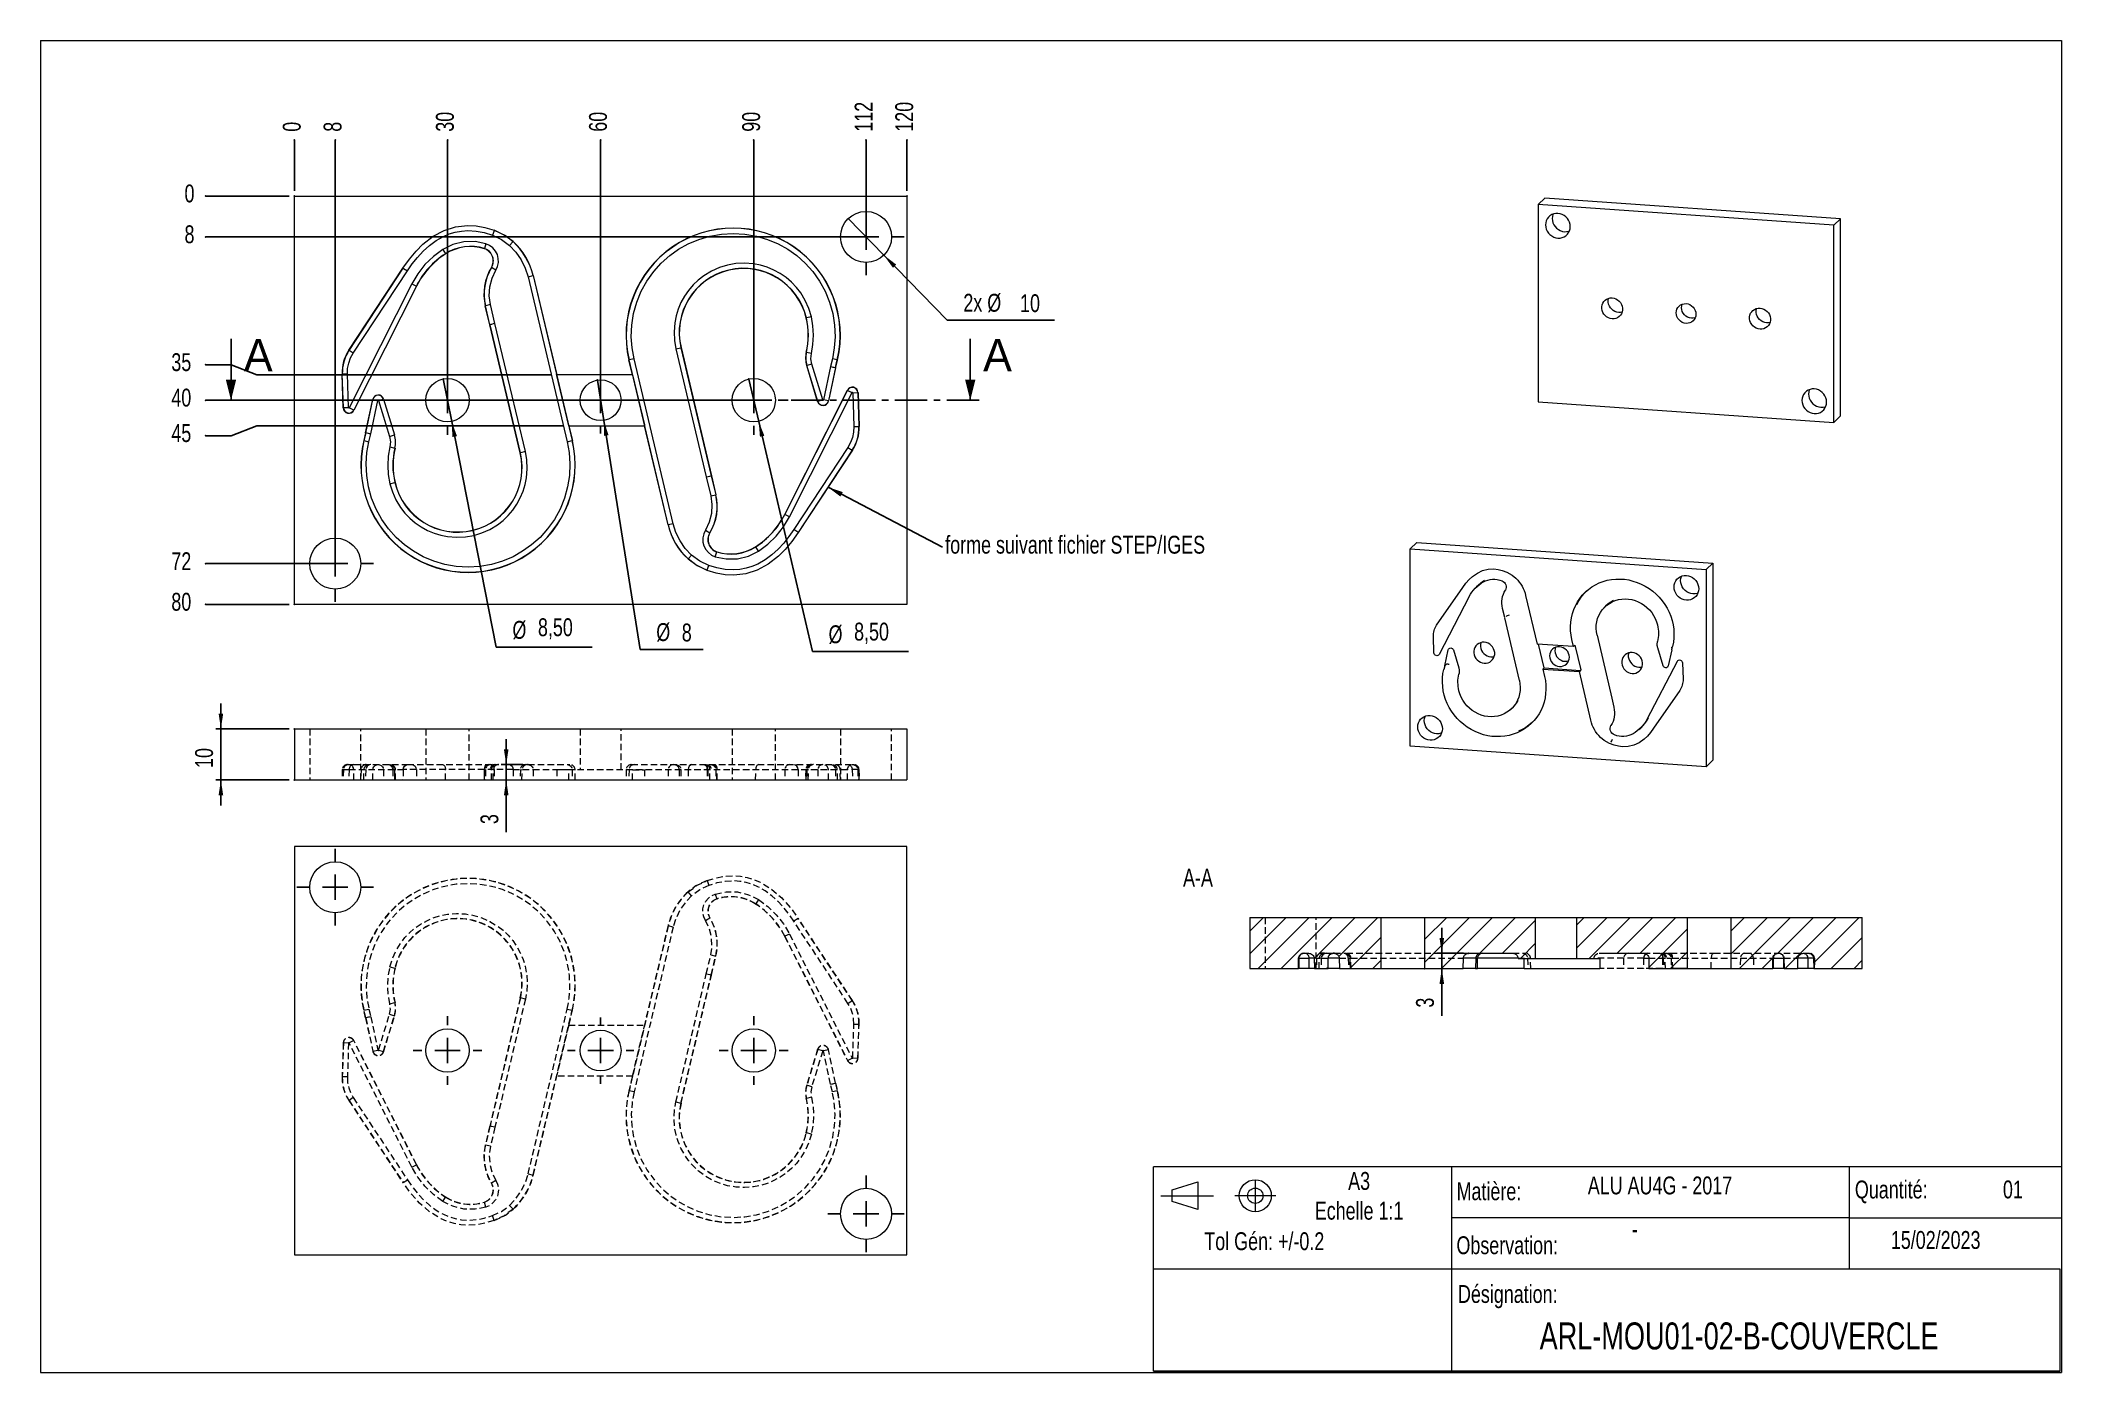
# Model space of a CAD drawing. Extents: x 12 to 408, y 18 to 279.
import ezdxf

# ---------------------------------------------------------------- set-up
doc = ezdxf.new("R2010")
doc.units = 0
doc.header["$MEASUREMENT"] = 0
doc.header["$PDSIZE"] = -1
for name, pattern in [('CENTER', [10.16, 6.35, -1.27, 1.27, -1.27]), ('CENTERX2', [20.32, 12.7, -2.54, 2.54, -2.54]), ('HIDDEN', [1.905, 1.27, -0.635])]:
    doc.linetypes.add(name, pattern=pattern)
doc.styles.add('SLDTEXTSTYLE0', font='txt', dxfattribs={"width": 0.75})
doc.dimstyles.new('SLDDIMSTYLE0', dxfattribs={"dimtxt": 3.5, "dimasz": 3, "dimexe": 1, "dimexo": 0.0625, "dimgap": 0.875, "dimtad": 0, "dimtih": 1, "dimtoh": 1, "dimzin": 12, "dimdsep": 46, "dimtxsty": 'Standard', "dimsah": 1, "dimcen": 0.09, "dimclrd": 255, "dimclre": 255, "dimclrt": 255, "dimadec": 0, "dimazin": 0, "dimtfac": 1, "dimtdec": 4, "dimtofl": 0, "dimtmove": 0, "dimatfit": 3, "dimfxl": 1, "dimtolj": 1, "dimtzin": 12, "dimarcsym": 0})
doc.dimstyles.new('SLDDIMSTYLE1', dxfattribs={"dimtxt": 3.5, "dimasz": 3, "dimexe": 1, "dimexo": 0.0625, "dimgap": 0.875, "dimtad": 0, "dimtih": 1, "dimtoh": 1, "dimdec": 0, "dimdsep": 46, "dimtxsty": 'Standard', "dimblk1": 'NONE', "dimblk2": 'NONE', "dimsah": 1, "dimcen": 0.09, "dimclrd": 255, "dimclre": 255, "dimclrt": 255, "dimadec": 0, "dimazin": 0, "dimtfac": 1, "dimtdec": 4, "dimtofl": 0, "dimtmove": 0, "dimatfit": 3, "dimfxl": 1, "dimtolj": 1, "dimtzin": 12, "dimarcsym": 0})
doc.dimstyles.new('SLDDIMSTYLE2', dxfattribs={"dimtxt": 3.5, "dimasz": 3, "dimexe": 1, "dimexo": 0.0625, "dimgap": 0.875, "dimtad": 0, "dimtih": 1, "dimtoh": 1, "dimzin": 12, "dimdsep": 46, "dimtxsty": 'Standard', "dimblk1": 'NONE', "dimblk2": 'NONE', "dimsah": 1, "dimcen": 0.09, "dimclrd": 255, "dimclre": 255, "dimclrt": 255, "dimadec": 0, "dimazin": 0, "dimtfac": 1, "dimtdec": 4, "dimtofl": 0, "dimtmove": 0, "dimatfit": 3, "dimfxl": 1, "dimtolj": 1, "dimtzin": 12, "dimarcsym": 0})
doc.dimstyles.new('SLDDIMSTYLE3', dxfattribs={"dimtxt": 3.5, "dimasz": 3, "dimexe": 1, "dimexo": 0.0625, "dimgap": 0.875, "dimtad": 0, "dimtih": 1, "dimtoh": 1, "dimzin": 12, "dimdsep": 46, "dimtxsty": 'Standard', "dimsah": 1, "dimcen": 0.09, "dimclrd": 255, "dimclre": 255, "dimclrt": 255, "dimadec": 0, "dimazin": 0, "dimtfac": 1, "dimtdec": 4, "dimtmove": 0, "dimatfit": 3, "dimfxl": 1, "dimtolj": 1, "dimtzin": 12, "dimarcsym": 0})
doc.dimstyles.new('SLDDIMSTYLE4', dxfattribs={"dimtxt": 6, "dimasz": 3, "dimexe": 0, "dimexo": 0.0625, "dimgap": 1.5, "dimtad": 0, "dimtih": 1, "dimtoh": 1, "dimdec": 0, "dimzin": 0, "dimdsep": 46, "dimtxsty": 'Standard', "dimsah": 1, "dimcen": 0.09, "dimadec": 0, "dimazin": 0, "dimtfac": 1, "dimtdec": 0, "dimtofl": 0, "dimtmove": 0, "dimatfit": 3, "dimfxl": 1, "dimtolj": 1, "dimtzin": 0, "dimarcsym": 0})

msp = doc.modelspace()

# ---------------------------------------------------------------- texts
at = {"char_height": 6.35, "attachment_point": 1}
for insert in [(51.845, 220.502), (196.685, 220.502)]:
    msp.add_mtext('A', dxfattribs=dict(at, insert=insert))
at = {"color": 7, "style": 'SLDTEXTSTYLE0'}
for s, insert, char_height, attachment_point in [('forme suivant fichier STEP/IGES', (189.275, 181.951), 3.5, 1), ('A-A', (238.797, 116.728), 3.5, 2), ('A3 \\PEchelle 1:1', (270.366, 57.293), 3.5, 2), ('Matière:', (289.462, 55.278), 3.5, 1), ('ALU AU4G - 2017', (315.175, 56.414), 3.5, 1), ('Quantité:', (367.5, 55.618), 3.5, 1), ('01', (396.51, 55.629), 3.5, 1), ('Tol Gén: +/-0.2', (240.034, 45.487), 3.5, 1), ('Observation:', (289.439, 44.699), 3.5, 1), ('-', (323.787, 47.856), 3.5, 1), ('15/02/2023', (374.545, 45.732), 3.5, 1), ('Désignation:', (289.735, 35.146), 3.5, 1), ('ARL-MOU01-02-B-COUVERCLE', (305.739, 27.823), 5.29167, 1)]:
    msp.add_mtext(s, dxfattribs=dict(at, insert=insert, char_height=char_height, attachment_point=attachment_point))

# ---------------------------------------------------------------- blocks, each defined once
blk = doc.blocks.new('*D0')
for p, q in [((47.36, 144.11), (47.36, 149.11)), ((60.76, 144.11), (46.36, 144.11)), ((47.36, 144.11), (47.36, 134.11)), ((60.76, 134.11), (46.36, 134.11)), ((47.36, 134.11), (47.36, 129.11))]:
    blk.add_line(p, q)
at = {"color": 7}
for p in [(61.76, 144.11), (61.76, 134.11)]:
    blk.add_point(p, dxfattribs=at)
at = {"color": 255}
for points in [[(47.36, 144.11), (47.81, 147.11), (46.91, 147.11)], [(47.36, 134.11), (46.91, 131.11), (47.81, 131.11)]]:
    blk.add_solid(points, dxfattribs=at)
at = {"color": 7, "insert": (45.86, 136.46), "char_height": 3.5, "attachment_point": 7, "rotation": 90, "style": 'SLDTEXTSTYLE0'}
blk.add_mtext('10', dxfattribs=at)
blk = doc.blocks.new('*D1')
for p, q in [((103.26, 137.11), (103.26, 142.11)), ((106.55, 137.11), (102.26, 137.11)), ((103.26, 137.11), (103.26, 134.11)), ((103.26, 134.11), (103.26, 123.87))]:
    blk.add_line(p, q)
at = {"color": 7}
for p in [(107.55, 137.11), (61.76, 134.11)]:
    blk.add_point(p, dxfattribs=at)
at = {"color": 255}
for points in [[(103.26, 137.11), (103.71, 140.11), (102.81, 140.11)], [(103.26, 134.11), (102.81, 131.11), (103.71, 131.11)]]:
    blk.add_solid(points, dxfattribs=at)
at = {"color": 7, "insert": (101.76, 125.46), "char_height": 3.5, "attachment_point": 7, "rotation": 90, "style": 'SLDTEXTSTYLE0'}
blk.add_mtext('3', dxfattribs=at)
blk = doc.blocks.new('*D2')
blk.add_line((61.76, 249.5), (61.76, 259.52))
at = {"color": 7}
for p in [(61.76, 259.52), (61.76, 248.5)]:
    blk.add_point(p, dxfattribs=at)
at = {"color": 7, "insert": (63.04, 261.11), "char_height": 3.5, "attachment_point": 7, "rotation": 90, "style": 'SLDTEXTSTYLE0'}
blk.add_mtext('0', dxfattribs=at)
blk = doc.blocks.new('_NONE')
blk = doc.blocks.new('*D4')
blk.add_line((69.76, 177.5), (69.76, 259.52))
at = {"color": 7}
for p in [(69.76, 259.52), (69.76, 176.5)]:
    blk.add_point(p, dxfattribs=at)
at = {"color": 7, "insert": (71.04, 261.11), "char_height": 3.5, "attachment_point": 7, "rotation": 90, "style": 'SLDTEXTSTYLE0'}
blk.add_mtext('8', dxfattribs=at)
blk = doc.blocks.new('*D5')
blk.add_line((91.76, 209.5), (91.76, 259.52))
at = {"color": 7}
for p in [(91.76, 259.52), (91.76, 208.5)]:
    blk.add_point(p, dxfattribs=at)
at = {"color": 7, "insert": (93.04, 261.11), "char_height": 3.5, "attachment_point": 7, "rotation": 90, "style": 'SLDTEXTSTYLE0'}
blk.add_mtext('30', dxfattribs=at)
blk = doc.blocks.new('*D6')
blk.add_line((121.76, 209.5), (121.76, 259.52))
at = {"color": 7}
for p in [(121.76, 259.52), (121.76, 208.5)]:
    blk.add_point(p, dxfattribs=at)
at = {"color": 7, "insert": (123.04, 261.11), "char_height": 3.5, "attachment_point": 7, "rotation": 90, "style": 'SLDTEXTSTYLE0'}
blk.add_mtext('60', dxfattribs=at)
blk = doc.blocks.new('*D7')
blk.add_line((151.76, 209.5), (151.76, 259.52))
at = {"color": 7}
for p in [(151.76, 259.52), (151.76, 208.5)]:
    blk.add_point(p, dxfattribs=at)
at = {"color": 7, "insert": (153.04, 261.11), "char_height": 3.5, "attachment_point": 7, "rotation": 90, "style": 'SLDTEXTSTYLE0'}
blk.add_mtext('90', dxfattribs=at)
blk = doc.blocks.new('*D8')
blk.add_line((173.76, 241.5), (173.76, 259.52))
at = {"color": 7}
for p in [(173.76, 259.52), (173.76, 240.5)]:
    blk.add_point(p, dxfattribs=at)
at = {"color": 7, "insert": (175.04, 261.11), "char_height": 3.5, "attachment_point": 7, "rotation": 90, "style": 'SLDTEXTSTYLE0'}
blk.add_mtext('112', dxfattribs=at)
blk = doc.blocks.new('*D9')
blk.add_line((181.76, 249.5), (181.76, 259.52))
at = {"color": 7}
for p in [(181.76, 259.52), (181.76, 248.5)]:
    blk.add_point(p, dxfattribs=at)
at = {"color": 7, "insert": (183.04, 261.11), "char_height": 3.5, "attachment_point": 7, "rotation": 90, "style": 'SLDTEXTSTYLE0'}
blk.add_mtext('120', dxfattribs=at)
blk = doc.blocks.new('*D10')
blk.add_line((60.76, 248.5), (44.4, 248.5))
at = {"color": 7}
for p in [(44.4, 248.5), (61.76, 248.5)]:
    blk.add_point(p, dxfattribs=at)
at = {"color": 7, "insert": (40.23, 247.22), "char_height": 3.5, "attachment_point": 7, "style": 'SLDTEXTSTYLE0'}
blk.add_mtext('0', dxfattribs=at)
blk = doc.blocks.new('*D11')
blk.add_line((172.76, 240.5), (44.4, 240.5))
at = {"color": 7}
for p in [(44.4, 240.5), (173.76, 240.5)]:
    blk.add_point(p, dxfattribs=at)
at = {"color": 7, "insert": (40.23, 239.22), "char_height": 3.5, "attachment_point": 7, "style": 'SLDTEXTSTYLE0'}
blk.add_mtext('8', dxfattribs=at)
blk = doc.blocks.new('*D12')
for p, q in [((49.4, 215.45), (44.4, 215.45)), ((49.4, 215.45), (54.4, 213.5)), ((54.4, 213.5), (112.16, 213.5))]:
    blk.add_line(p, q)
at = {"color": 7}
for p in [(44.4, 215.45), (113.16, 213.5)]:
    blk.add_point(p, dxfattribs=at)
at = {"color": 7, "insert": (37.65, 214.17), "char_height": 3.5, "attachment_point": 7, "style": 'SLDTEXTSTYLE0'}
blk.add_mtext('35', dxfattribs=at)
blk = doc.blocks.new('*D13')
for p, q in [((49.4, 208.5), (44.4, 208.5)), ((49.4, 208.5), (54.4, 208.5)), ((54.4, 208.5), (150.76, 208.5))]:
    blk.add_line(p, q)
at = {"color": 7}
for p in [(44.4, 208.5), (151.76, 208.5)]:
    blk.add_point(p, dxfattribs=at)
at = {"color": 7, "insert": (37.65, 207.22), "char_height": 3.5, "attachment_point": 7, "style": 'SLDTEXTSTYLE0'}
blk.add_mtext('40', dxfattribs=at)
blk = doc.blocks.new('*D14')
for p, q in [((49.4, 201.55), (54.4, 203.5)), ((54.4, 203.5), (114.54, 203.5)), ((49.4, 201.55), (44.4, 201.55))]:
    blk.add_line(p, q)
at = {"color": 7}
for p in [(115.54, 203.5), (44.4, 201.55)]:
    blk.add_point(p, dxfattribs=at)
at = {"color": 7, "insert": (37.65, 200.27), "char_height": 3.5, "attachment_point": 7, "style": 'SLDTEXTSTYLE0'}
blk.add_mtext('45', dxfattribs=at)
blk = doc.blocks.new('*D15')
blk.add_line((68.76, 176.5), (44.4, 176.5))
at = {"color": 7}
for p in [(44.4, 176.5), (69.76, 176.5)]:
    blk.add_point(p, dxfattribs=at)
at = {"color": 7, "insert": (37.65, 175.22), "char_height": 3.5, "attachment_point": 7, "style": 'SLDTEXTSTYLE0'}
blk.add_mtext('72', dxfattribs=at)
blk = doc.blocks.new('*D16')
blk.add_line((60.76, 168.5), (44.4, 168.5))
at = {"color": 7}
for p in [(44.4, 168.5), (61.76, 168.5)]:
    blk.add_point(p, dxfattribs=at)
at = {"color": 7, "insert": (37.65, 167.22), "char_height": 3.5, "attachment_point": 7, "style": 'SLDTEXTSTYLE0'}
blk.add_mtext('80', dxfattribs=at)
blk = doc.blocks.new('*D17')
for p, q in [((170.27, 244.08), (177.25, 236.92)), ((177.25, 236.92), (189.65, 224.22)), ((189.65, 224.22), (210.69, 224.22))]:
    blk.add_line(p, q)
at = {"color": 7}
for p in [(170.27, 244.08), (177.25, 236.92)]:
    blk.add_point(p, dxfattribs=at)
at = {"color": 255}
blk.add_solid([(177.25, 236.92), (179.03, 234.46), (179.67, 235.09)], dxfattribs=at)
at = {"color": 7, "char_height": 3.5, "attachment_point": 7, "style": 'SLDTEXTSTYLE0'}
for s, insert in [('2x %%c', (192.83, 225.72)), ('10', (203.94, 225.72))]:
    blk.add_mtext(s, dxfattribs=dict(at, insert=insert))
blk = doc.blocks.new('*D18')
for p, q in [((150.79, 212.64), (152.73, 204.36)), ((152.73, 204.36), (163.24, 159.27)), ((163.24, 159.27), (182.05, 159.27))]:
    blk.add_line(p, q)
at = {"color": 7}
for p in [(150.79, 212.64), (152.73, 204.36)]:
    blk.add_point(p, dxfattribs=at)
at = {"color": 255}
blk.add_solid([(152.73, 204.36), (152.97, 201.34), (153.84, 201.54)], dxfattribs=at)
at = {"color": 7, "char_height": 3.5, "attachment_point": 7, "style": 'SLDTEXTSTYLE0'}
for s, insert in [('%%c', (166.42, 160.77)), ('8,50', (171.42, 160.77))]:
    blk.add_mtext(s, dxfattribs=dict(at, insert=insert))
blk = doc.blocks.new('*D19')
for p, q in [((121.13, 212.45), (122.39, 204.55)), ((122.39, 204.55), (129.48, 159.7)), ((129.48, 159.7), (141.83, 159.7))]:
    blk.add_line(p, q)
at = {"color": 7}
for p in [(121.13, 212.45), (122.39, 204.55)]:
    blk.add_point(p, dxfattribs=at)
at = {"color": 255}
blk.add_solid([(122.39, 204.55), (122.41, 201.52), (123.3, 201.66)], dxfattribs=at)
at = {"color": 7, "char_height": 3.5, "attachment_point": 7, "style": 'SLDTEXTSTYLE0'}
for s, insert in [('%%c', (132.66, 161.2)), ('8', (137.66, 161.2))]:
    blk.add_mtext(s, dxfattribs=dict(at, insert=insert))
blk = doc.blocks.new('*D20')
for p, q in [((90.94, 212.67), (92.58, 204.33)), ((92.58, 204.33), (101.31, 160.13)), ((101.31, 160.13), (120.11, 160.13))]:
    blk.add_line(p, q)
at = {"color": 7}
for p in [(90.94, 212.67), (92.58, 204.33)]:
    blk.add_point(p, dxfattribs=at)
at = {"color": 255}
blk.add_solid([(92.58, 204.33), (92.72, 201.3), (93.61, 201.48)], dxfattribs=at)
at = {"color": 7, "char_height": 3.5, "attachment_point": 7, "style": 'SLDTEXTSTYLE0'}
for s, insert in [('%%c', (104.48, 161.63)), ('8,50', (109.48, 161.63))]:
    blk.add_mtext(s, dxfattribs=dict(at, insert=insert))
blk = doc.blocks.new('*D21')
for p, q in [((286.57, 100.15), (286.57, 105.15)), ((290.82, 100.15), (285.57, 100.15)), ((286.57, 100.15), (286.57, 97.15)), ((286.57, 97.15), (286.57, 87.92))]:
    blk.add_line(p, q)
at = {"color": 7}
for p in [(291.82, 100.15), (283.21, 97.15)]:
    blk.add_point(p, dxfattribs=at)
at = {"color": 255}
for points in [[(286.57, 100.15), (287.02, 103.15), (286.12, 103.15)], [(286.57, 97.15), (286.12, 94.15), (287.02, 94.15)]]:
    blk.add_solid(points, dxfattribs=at)
at = {"color": 7, "insert": (285.07, 89.5), "char_height": 3.5, "attachment_point": 7, "rotation": 90, "style": 'SLDTEXTSTYLE0'}
blk.add_mtext('3', dxfattribs=at)

# ---------------------------------------------------------------- dimensions: what is measured, and where the dimension line sits
for feature_location, offset, dtype, origin, dimstyle, picture, middle in [((173.76, 240.502), (0, 19.02), 1, (61.76, 248.502), 'SLDDIMSTYLE2', '*D8', (173.76, 259.522)), ((181.76, 248.502), (0, 11.02), 1, (61.76, 248.502), 'SLDDIMSTYLE2', '*D9', (181.76, 259.522)), ((91.76, 208.502), (0, 51.02), 1, (61.76, 248.502), 'SLDDIMSTYLE2', '*D5', (91.76, 259.522)), ((121.76, 208.502), (0, 51.02), 1, (61.76, 248.502), 'SLDDIMSTYLE2', '*D6', (121.76, 259.522)), ((151.76, 208.502), (0, 51.02), 1, (61.76, 248.502), 'SLDDIMSTYLE2', '*D7', (151.76, 259.522)), ((61.759922892, 248.501807229), (0, 11.020180723), 1, (61.759922892, 248.501807229), 'SLDDIMSTYLE1', '*D2', (61.759922892, 259.521987952)), ((69.76, 176.502), (0, 83.02), 1, (61.76, 248.502), 'SLDDIMSTYLE2', '*D4', (69.76, 259.522)), ((61.759922892, 248.501807229), (-17.356308434, 0), 0, (61.759922892, 248.501807229), 'SLDDIMSTYLE1', '*D10', (44.403614458, 248.501807229)), ((113.164, 213.502), (-68.761, 1.951), 0, (61.76, 248.502), 'SLDDIMSTYLE2', '*D12', (44.404, 215.453)), ((151.76, 208.502), (-107.356, 0), 0, (61.76, 248.502), 'SLDDIMSTYLE2', '*D13', (44.404, 208.502)), ((115.536, 203.502), (-71.132, -1.951), 0, (61.76, 248.502), 'SLDDIMSTYLE2', '*D14', (44.404, 201.551)), ((69.76, 176.502), (-25.356, 0), 0, (61.76, 248.502), 'SLDDIMSTYLE2', '*D15', (44.404, 176.502)), ((61.76, 168.502), (-17.356, 0), 0, (61.76, 248.502), 'SLDDIMSTYLE2', '*D16', (44.404, 168.502)), ((173.76, 240.502), (-129.356, 0), 0, (61.76, 248.502), 'SLDDIMSTYLE2', '*D11', (44.404, 240.502))]:
    dim = msp.add_ordinate_dim(feature_location=feature_location, offset=offset, dtype=dtype, origin=origin, dimstyle=dimstyle)
    dim.commit()
    dim.dimension.update_dxf_attribs({"geometry": picture, "text_midpoint": middle})
dim = msp.add_diameter_dim_2p(p1=(170.268, 244.08), p2=(177.252, 236.924), text='2x <>', dimstyle='SLDDIMSTYLE3')
dim.commit()
dim.dimension.update_dxf_attribs({"geometry": '*D17', "text_midpoint": (200.967, 226.997), "dimtype": 163})
for p1, p2, picture, middle in [((90.937, 212.671), (92.583, 204.332), '*D20', (111.502, 162.909)), ((121.135, 212.453), (122.385, 204.551), '*D19', (136.449, 162.479)), ((150.795, 212.641), (152.725, 204.363), '*D18', (173.44, 162.049))]:
    dim = msp.add_diameter_dim_2p(p1=p1, p2=p2, dimstyle='SLDDIMSTYLE3')
    dim.commit()
    dim.dimension.update_dxf_attribs({"geometry": picture, "text_midpoint": middle, "dimtype": 163})
at = {"color": 255}
for base, p1, p2, picture, middle in [((47.358, 134.113), (61.76, 144.113), (61.76, 134.113), '*D0', (47.358, 139.041)), ((103.259, 134.113), (107.551, 137.113), (61.76, 134.113), '*D1', (103.259, 126.748)), ((286.572, 97.152), (291.821, 100.152), (283.208, 97.152), '*D21', (286.572, 90.795))]:
    dim = msp.add_linear_dim(base=base, p1=p1, p2=p2, angle=90, dimstyle='SLDDIMSTYLE0', dxfattribs=at)
    dim.commit()
    dim.dimension.update_dxf_attribs({"geometry": picture, "text_midpoint": middle, "dimtype": 160})

# ---------------------------------------------------------------- linework, layer by layer
at = {"color": 7, "linetype": 'Continuous', "lineweight": 0}
for p, q in [((12, 279), (408, 279)), ((12, 279), (12, 18)), ((408, 279), (408, 18)), ((251.606, 107.152), (248.958, 104.504)), ((256.096, 107.152), (248.958, 100.014)), ((260.586, 107.152), (250.586, 97.152)), ((265.076, 107.152), (255.076, 97.152)), ((269.566, 107.152), (261.56, 99.145)), ((274.057, 107.152), (266.405, 99.501)), ((287.527, 107.152), (283.208, 102.833)), ((292.017, 107.152), (283.208, 98.343)), ((296.507, 107.152), (286.507, 97.152)), ((300.997, 107.152), (293.997, 100.152)), ((314.468, 107.152), (312.958, 105.642)), ((318.958, 107.152), (312.958, 101.152)), ((323.448, 107.152), (315.448, 99.152)), ((327.938, 107.152), (320.938, 100.152)), ((332.428, 107.152), (325.428, 100.152)), ((345.899, 107.152), (343.208, 104.461)), ((350.389, 107.152), (343.208, 99.971)), ((354.879, 107.152), (344.879, 97.152)), ((359.369, 107.152), (352.355, 100.138)), ((363.859, 107.152), (353.859, 97.152)), ((368.349, 107.152), (359.415, 98.217)), ((274.708, 103.313), (268.547, 97.152)), ((304.958, 106.622), (298.488, 100.152)), ((334.708, 104.941), (327.155, 97.388)), ((368.958, 103.27), (362.839, 97.152)), ((304.958, 102.132), (301.978, 99.152)), ((334.708, 100.451), (331.409, 97.152)), ((351.448, 99.231), (349.369, 97.152)), ((264.282, 97.377), (264.057, 97.152)), ((274.708, 98.823), (273.037, 97.152)), ((368.958, 98.78), (367.33, 97.152)), ((408, 58.307), (230.084, 58.307)), ((288.524, 58.307), (230.084, 58.307)), ((230.084, 18.252), (230.084, 58.307)), ((288.524, 18.252), (288.524, 58.307)), ((366.409, 58.307), (366.409, 38.28)), ((233.716, 53.793), (238.785, 55.359)), ((233.716, 51.497), (233.716, 53.793)), ((238.785, 49.93), (233.716, 51.497)), ((238.785, 55.359), (238.785, 49.93)), ((366.409, 48.293), (288.524, 48.293)), ((366.409, 48.293), (408, 48.293)), ((288.524, 38.28), (230.084, 38.28)), ((407.749, 38.28), (288.524, 38.28)), ((288.524, 18.252), (288.524, 38.28)), ((407.749, 18.252), (407.749, 38.28)), ((12, 18), (408, 18)), ((230.084, 18.252), (407.749, 18.252)), ((288.524, 18.252), (230.084, 18.252)), ((407.749, 18.252), (288.524, 18.252))]:
    msp.add_line(p, q, dxfattribs=at)
at = {"color": 7, "linetype": 'Continuous', "lineweight": 15}
for p, q in [((61.76, 248.502), (181.76, 248.502)), ((61.76, 168.502), (61.76, 248.502)), ((181.76, 248.502), (181.76, 168.502)), ((305.453, 246.825), (306.747, 248.075)), ((363.408, 242.805), (305.453, 246.825)), ((305.453, 246.825), (305.453, 208.188)), ((364.702, 244.055), (306.747, 248.075)), ((100.879, 241.726), (100.567, 240.853)), ((100.903, 241.794), (100.915, 241.827)), ((363.408, 242.805), (364.702, 244.055)), ((363.408, 204.168), (363.408, 242.805)), ((364.702, 205.418), (364.702, 244.055)), ((90.835, 238.06), (91.375, 237.219)), ((98.976, 238.181), (98.987, 238.215)), ((99.293, 239.167), (98.987, 238.215)), ((103.926, 238.836), (104.55, 239.522)), ((104.599, 239.576), (104.622, 239.602)), ((72.43, 218.299), (83.038, 234.402)), ((72.459, 218.28), (83.067, 234.382)), ((73.294, 217.73), (83.902, 233.832)), ((83.067, 234.382), (83.038, 234.402)), ((83.128, 234.343), (83.902, 233.832)), ((91.394, 237.189), (91.375, 237.219)), ((100.35, 234.504), (100.38, 234.486)), ((101.235, 233.967), (100.38, 234.486)), ((84.765, 231.329), (72.491, 207.016)), ((85.658, 230.878), (73.384, 206.565)), ((85.689, 230.863), (73.415, 206.549)), ((84.765, 231.329), (85.658, 230.878)), ((85.658, 230.878), (85.689, 230.863)), ((107.551, 232.686), (108.523, 232.917)), ((107.551, 232.686), (115.213, 200.378)), ((108.523, 232.917), (108.558, 232.925)), ((108.523, 232.917), (116.186, 200.609)), ((108.558, 232.925), (113.164, 213.502)), ((99.204, 227.017), (99.169, 227.009)), ((100.05, 223.297), (99.169, 227.009)), ((100.177, 227.248), (99.204, 227.017)), ((100.084, 223.305), (99.204, 227.017)), ((101.057, 223.536), (100.177, 227.248)), ((106.004, 198.194), (100.052, 223.29)), ((106.038, 198.202), (100.086, 223.298)), ((107.011, 198.433), (101.059, 223.529)), ((162.036, 224.626), (162.07, 224.634)), ((163.043, 224.865), (162.07, 224.634)), ((72.459, 218.28), (72.43, 218.299)), ((73.294, 217.73), (72.459, 218.28)), ((136.509, 218.571), (137.482, 218.801)), ((136.509, 218.571), (142.461, 193.475)), ((137.482, 218.801), (137.516, 218.809)), ((137.482, 218.801), (143.434, 193.706)), ((137.516, 218.809), (143.468, 193.714)), ((162.048, 217.893), (162.083, 217.885)), ((163.056, 217.657), (162.083, 217.885)), ((127.334, 216.395), (127.3, 216.386)), ((127.984, 213.502), (127.3, 216.386)), ((128.307, 216.625), (127.334, 216.395)), ((134.996, 184.087), (127.334, 216.395)), ((135.969, 184.318), (128.307, 216.625)), ((162.169, 215.307), (162.136, 215.296)), ((164.281, 208.268), (162.136, 215.296)), ((163.126, 215.599), (162.169, 215.307)), ((164.315, 208.278), (162.169, 215.307)), ((165.271, 208.57), (163.126, 215.599)), ((166.799, 215.109), (165.397, 208.576)), ((167.775, 214.889), (166.375, 208.366)), ((167.809, 214.881), (166.409, 208.358)), ((167.159, 216.625), (166.799, 215.109)), ((168.132, 216.395), (167.159, 216.625)), ((167.775, 214.889), (168.132, 216.395)), ((167.775, 214.889), (167.809, 214.881)), ((167.809, 214.881), (168.166, 216.386)), ((168.166, 216.386), (168.132, 216.395)), ((71.15, 213.635), (71.115, 213.633)), ((71.334, 207.009), (71.115, 213.633)), ((72.149, 213.668), (71.15, 213.635)), ((71.369, 207.01), (71.15, 213.635)), ((72.369, 207.043), (72.149, 213.668)), ((127.984, 213.502), (113.164, 213.502)), ((113.164, 213.351), (113.164, 213.502)), ((115.5, 203.502), (113.164, 213.351)), ((127.984, 213.502), (128.02, 213.502)), ((128.02, 213.502), (130.356, 203.653)), ((157.831, 186.141), (170.104, 210.454)), ((157.862, 186.125), (170.136, 210.438)), ((158.755, 185.675), (171.028, 209.988)), ((170.104, 210.454), (170.136, 210.438)), ((170.136, 210.438), (171.028, 209.988)), ((171.151, 209.961), (172.151, 209.994)), ((171.151, 209.961), (171.371, 203.336)), ((172.151, 209.994), (172.186, 209.995)), ((172.151, 209.994), (172.37, 203.369)), ((172.186, 209.995), (172.405, 203.37)), ((71.369, 207.01), (71.334, 207.009)), ((72.369, 207.043), (71.369, 207.01)), ((73.384, 206.565), (72.491, 207.016)), ((73.415, 206.549), (73.384, 206.565)), ((75.711, 202.123), (77.111, 208.645)), ((75.745, 202.115), (77.145, 208.638)), ((76.721, 201.895), (78.123, 208.428)), ((77.111, 208.645), (77.145, 208.638)), ((77.145, 208.638), (78.123, 208.428)), ((78.248, 208.433), (79.205, 208.725)), ((78.248, 208.433), (80.394, 201.405)), ((79.205, 208.725), (79.238, 208.736)), ((79.205, 208.725), (81.351, 201.697)), ((79.238, 208.736), (81.384, 201.707)), ((164.315, 208.278), (164.281, 208.268)), ((165.271, 208.57), (164.315, 208.278)), ((166.375, 208.366), (165.397, 208.576)), ((166.409, 208.358), (166.375, 208.366)), ((305.453, 208.188), (363.408, 204.168)), ((75.711, 202.123), (75.354, 200.617)), ((75.745, 202.115), (75.388, 200.609)), ((75.745, 202.115), (75.711, 202.123)), ((115.536, 203.502), (115.5, 203.502)), ((115.536, 203.502), (116.22, 200.617)), ((115.536, 203.502), (130.356, 203.502)), ((130.356, 203.653), (130.356, 203.502)), ((134.962, 184.079), (130.356, 203.502)), ((171.371, 203.336), (172.37, 203.369)), ((172.37, 203.369), (172.405, 203.37)), ((363.408, 204.168), (364.702, 205.418)), ((75.354, 200.617), (75.388, 200.609)), ((75.388, 200.609), (76.361, 200.378)), ((76.361, 200.378), (76.721, 201.895)), ((80.394, 201.405), (81.351, 201.697)), ((80.463, 199.346), (81.437, 199.119)), ((81.351, 201.697), (81.384, 201.707)), ((81.471, 199.111), (81.437, 199.119)), ((106.038, 198.202), (106.004, 198.194)), ((107.011, 198.433), (106.038, 198.202)), ((115.213, 200.378), (116.186, 200.609)), ((116.186, 200.609), (116.22, 200.617)), ((170.226, 199.274), (159.617, 183.171)), ((171.061, 198.724), (160.452, 182.621)), ((171.09, 198.704), (160.482, 182.602)), ((170.226, 199.274), (171.061, 198.724)), ((171.061, 198.724), (171.09, 198.704)), ((80.477, 192.139), (81.45, 192.369)), ((81.484, 192.378), (81.45, 192.369)), ((142.463, 193.468), (143.343, 189.756)), ((143.436, 193.699), (144.316, 189.987)), ((143.47, 193.707), (144.35, 189.995)), ((143.343, 189.756), (144.316, 189.987)), ((144.316, 189.987), (144.35, 189.995)), ((157.862, 186.125), (157.831, 186.141)), ((158.755, 185.675), (157.862, 186.125)), ((134.996, 184.087), (134.962, 184.079)), ((135.969, 184.318), (134.996, 184.087)), ((142.285, 183.037), (143.14, 182.518)), ((143.17, 182.5), (143.14, 182.518)), ((160.392, 182.661), (159.617, 183.171)), ((160.452, 182.621), (160.482, 182.602)), ((144.227, 177.837), (144.533, 178.789)), ((144.543, 178.822), (144.533, 178.789)), ((152.125, 179.814), (152.144, 179.785)), ((152.684, 178.943), (152.144, 179.785)), ((281.69, 180.611), (280.396, 179.361)), ((280.396, 179.361), (338.351, 175.342)), ((280.396, 140.724), (280.396, 179.361)), ((281.69, 180.611), (339.645, 176.592)), ((138.921, 177.428), (138.897, 177.402)), ((139.594, 178.167), (138.97, 177.482)), ((142.617, 175.209), (142.605, 175.176)), ((142.641, 175.277), (142.953, 176.151)), ((339.645, 176.592), (338.351, 175.342)), ((338.351, 175.342), (338.351, 136.705)), ((339.645, 176.592), (339.645, 137.955)), ((285.549, 164.417), (290.672, 171.839)), ((293.317, 171.875), (293.068, 171.611)), ((181.76, 168.502), (61.76, 168.502)), ((291.953, 170.04), (286.025, 158.709)), ((298.888, 165.905), (298.463, 167.728)), ((302.997, 170.27), (305.222, 160.736)), ((318.589, 168.083), (318.341, 167.819)), ((301.764, 153.582), (298.889, 165.902)), ((316.983, 162.483), (319.858, 150.164)), ((285.02, 159.001), (284.914, 162.208)), ((287.134, 156.494), (287.81, 159.598)), ((288.837, 159.57), (289.874, 156.104)), ((312.38, 160.239), (305.222, 160.736)), ((306.609, 156.078), (305.527, 160.714)), ((312.38, 160.239), (312.049, 161.655)), ((312.38, 160.239), (312.656, 160.488)), ((312.656, 160.488), (313.784, 155.653)), ((329.91, 156.496), (328.874, 159.962)), ((331.614, 159.571), (330.937, 156.468)), ((331.614, 159.571), (331.786, 160.287)), ((287.134, 156.494), (286.961, 155.779)), ((287.411, 156.742), (287.134, 156.494)), ((306.368, 155.827), (306.609, 156.078)), ((306.368, 155.827), (306.698, 154.41)), ((306.368, 155.827), (313.525, 155.33)), ((306.609, 156.078), (313.728, 155.584)), ((313.784, 155.653), (313.525, 155.33)), ((315.75, 145.795), (313.525, 155.33)), ((326.794, 146.025), (332.722, 157.357)), ((333.727, 157.065), (333.833, 153.858)), ((333.198, 151.649), (328.075, 144.227)), ((300.024, 147.877), (300.297, 148.116)), ((319.859, 150.16), (320.284, 148.338)), ((61.76, 144.113), (61.76, 134.113)), ((61.76, 144.113), (181.76, 144.113)), ((181.76, 144.113), (181.76, 134.113)), ((325.187, 143.98), (325.46, 144.219)), ((338.351, 136.705), (280.396, 140.724)), ((339.645, 137.955), (338.351, 136.705)), ((61.76, 134.113), (181.76, 134.113)), ((181.76, 121.098), (61.76, 121.098)), ((61.76, 121.098), (61.76, 41.098)), ((181.76, 41.098), (181.76, 121.098)), ((248.958, 107.152), (248.958, 97.152)), ((248.958, 107.152), (274.708, 107.152)), ((274.708, 97.152), (274.708, 107.152)), ((274.708, 107.152), (283.208, 107.152)), ((283.208, 107.152), (283.208, 97.152)), ((283.208, 107.152), (304.958, 107.152)), ((304.958, 99.152), (304.958, 107.152)), ((304.958, 107.152), (312.958, 107.152)), ((312.958, 107.152), (312.958, 99.152)), ((312.958, 107.152), (334.708, 107.152)), ((334.708, 97.152), (334.708, 107.152)), ((334.708, 107.152), (343.208, 107.152)), ((343.208, 107.152), (343.208, 97.152)), ((343.208, 107.152), (368.958, 107.152)), ((368.958, 97.152), (368.958, 107.152)), ((258.483, 97.152), (258.518, 99.169)), ((258.567, 99.169), (258.518, 99.169)), ((258.567, 99.169), (258.532, 97.152)), ((258.567, 99.169), (260.582, 99.169)), ((259.518, 100.152), (260.44, 100.152)), ((260.613, 97.152), (260.582, 99.169)), ((261.56, 99.169), (260.582, 99.169)), ((261.56, 99.169), (261.599, 97.152)), ((264.278, 97.152), (264.314, 99.169)), ((266.471, 99.169), (264.314, 99.169)), ((266.471, 99.169), (266.508, 97.152)), ((290.757, 97.152), (290.793, 99.169)), ((293.236, 99.169), (290.793, 99.169)), ((291.821, 100.152), (300.484, 100.152)), ((293.236, 99.169), (293.201, 97.152)), ((293.577, 99.169), (293.236, 99.169)), ((293.542, 97.152), (293.577, 99.169)), ((301.512, 99.169), (293.577, 99.169)), ((301.512, 99.169), (301.512, 99.152)), ((301.512, 99.152), (304.958, 99.152)), ((302.734, 97.152), (302.698, 99.152)), ((304.958, 99.152), (312.958, 99.152)), ((312.958, 99.152), (316.404, 99.152)), ((316.404, 99.152), (317.554, 99.152)), ((317.432, 100.152), (326.095, 100.152)), ((317.554, 99.152), (317.554, 97.152)), ((327.123, 99.169), (327.159, 97.152)), ((351.408, 97.152), (351.445, 99.169)), ((351.513, 99.169), (351.445, 99.169)), ((351.513, 99.169), (351.479, 97.152)), ((351.513, 99.169), (353.573, 99.169)), ((353.602, 99.169), (353.573, 99.169)), ((353.607, 97.152), (353.573, 99.169)), ((353.602, 99.169), (353.638, 97.152)), ((356.317, 97.152), (356.356, 99.169)), ((358.259, 99.169), (356.36, 99.169)), ((357.476, 100.152), (358.398, 100.152)), ((359.398, 99.169), (358.259, 99.169)), ((358.259, 99.169), (358.288, 97.152)), ((359.398, 99.169), (359.433, 97.152)), ((248.958, 97.152), (258.483, 97.152)), ((258.532, 97.152), (258.483, 97.152)), ((260.613, 97.152), (258.532, 97.152)), ((261.599, 97.152), (260.613, 97.152)), ((261.599, 97.152), (264.278, 97.152)), ((266.508, 97.152), (264.278, 97.152)), ((266.508, 97.152), (274.708, 97.152)), ((274.708, 97.152), (283.208, 97.152)), ((283.208, 97.152), (290.757, 97.152)), ((293.201, 97.152), (290.757, 97.152)), ((293.201, 97.152), (293.542, 97.152)), ((302.734, 97.152), (293.542, 97.152)), ((302.734, 97.152), (317.554, 97.152)), ((327.159, 97.152), (334.708, 97.152)), ((329.916, 97.152), (329.803, 97.152)), ((334.581, 97.152), (331.937, 97.152)), ((334.708, 97.152), (343.208, 97.152)), ((343.208, 97.152), (351.408, 97.152)), ((351.479, 97.152), (351.408, 97.152)), ((353.607, 97.152), (351.479, 97.152)), ((353.638, 97.152), (353.607, 97.152)), ((353.638, 97.152), (356.317, 97.152)), ((358.288, 97.152), (356.32, 97.152)), ((359.433, 97.152), (358.288, 97.152)), ((359.433, 97.152), (368.958, 97.152)), ((61.76, 41.098), (181.76, 41.098))]:
    msp.add_line(p, q, dxfattribs=at)
at = {"color": 7, "linetype": 'Continuous'}
for p, q in [((173.76, 245.502), (173.76, 248.002)), ((173.76, 238.002), (173.76, 243.002)), ((168.76, 240.502), (166.26, 240.502)), ((171.26, 240.502), (176.26, 240.502)), ((178.76, 240.502), (181.26, 240.502)), ((173.76, 235.502), (173.76, 233.002)), ((49.34, 220.502), (49.34, 208.502)), ((194.18, 220.502), (194.18, 208.502)), ((91.76, 213.502), (91.76, 215.252)), ((121.76, 213.502), (121.76, 215.002)), ((151.76, 213.502), (151.76, 215.252)), ((91.76, 206.002), (91.76, 211.002)), ((121.76, 206.002), (121.76, 211.002)), ((151.76, 206.002), (151.76, 211.002)), ((86.76, 208.502), (85.01, 208.502)), ((89.26, 208.502), (94.26, 208.502)), ((96.76, 208.502), (98.51, 208.502)), ((116.76, 208.502), (115.26, 208.502)), ((119.26, 208.502), (124.26, 208.502)), ((126.76, 208.502), (128.26, 208.502)), ((146.76, 208.502), (145.01, 208.502)), ((149.26, 208.502), (154.26, 208.502)), ((156.76, 208.502), (158.51, 208.502)), ((91.76, 203.502), (91.76, 201.752)), ((121.76, 203.502), (121.76, 202.002)), ((151.76, 203.502), (151.76, 201.752)), ((69.76, 181.502), (69.76, 184.002)), ((69.76, 174.002), (69.76, 179.002)), ((64.76, 176.502), (62.26, 176.502)), ((67.26, 176.502), (72.26, 176.502)), ((74.76, 176.502), (77.26, 176.502)), ((69.76, 171.502), (69.76, 169.002)), ((69.76, 118.098), (69.76, 120.598)), ((69.76, 110.598), (69.76, 115.598)), ((64.76, 113.098), (62.26, 113.098)), ((67.26, 113.098), (72.26, 113.098)), ((74.76, 113.098), (77.26, 113.098)), ((69.76, 108.098), (69.76, 105.598)), ((91.76, 86.098), (91.76, 87.848)), ((121.76, 86.098), (121.76, 87.598)), ((151.76, 86.098), (151.76, 87.848)), ((91.76, 78.598), (91.76, 83.598)), ((121.76, 78.598), (121.76, 83.598)), ((151.76, 78.598), (151.76, 83.598)), ((86.76, 81.098), (85.01, 81.098)), ((89.26, 81.098), (94.26, 81.098)), ((96.76, 81.098), (98.51, 81.098)), ((116.76, 81.098), (115.26, 81.098)), ((119.26, 81.098), (124.26, 81.098)), ((126.76, 81.098), (128.26, 81.098)), ((146.76, 81.098), (145.01, 81.098)), ((149.26, 81.098), (154.26, 81.098)), ((156.76, 81.098), (158.51, 81.098)), ((91.76, 76.098), (91.76, 74.348)), ((121.76, 76.098), (121.76, 74.598)), ((151.76, 76.098), (151.76, 74.348)), ((173.76, 54.098), (173.76, 56.598)), ((173.76, 46.598), (173.76, 51.598)), ((168.76, 49.098), (166.26, 49.098)), ((171.26, 49.098), (176.26, 49.098)), ((178.76, 49.098), (181.26, 49.098)), ((173.76, 44.098), (173.76, 41.598))]:
    msp.add_line(p, q, dxfattribs=at)
at = {"color": 7, "linetype": 'CENTER'}
msp.add_line((47.34, 208.502), (196.18, 208.502), dxfattribs=at)
at = {"color": 9, "linetype": 'HIDDEN', "lineweight": 0}
for p, q in [((64.76, 144.113), (64.76, 134.113)), ((74.76, 134.113), (74.76, 144.113)), ((87.51, 144.113), (87.51, 134.113)), ((96.01, 134.113), (96.01, 144.113)), ((117.76, 144.113), (117.76, 136.113)), ((125.76, 136.113), (125.76, 144.113)), ((147.51, 144.113), (147.51, 134.113)), ((156.01, 134.113), (156.01, 144.113)), ((168.76, 144.113), (168.76, 134.113)), ((178.76, 134.113), (178.76, 144.113)), ((71.145, 136.13), (71.11, 134.113)), ((71.15, 136.13), (71.115, 134.113)), ((71.145, 136.13), (72.459, 136.13)), ((71.369, 136.13), (71.334, 134.113)), ((72.159, 137.113), (73.294, 137.113)), ((72.459, 136.13), (72.43, 134.113)), ((72.459, 136.13), (83.067, 136.13)), ((73.294, 137.113), (83.902, 137.113)), ((73.415, 134.113), (73.384, 136.13)), ((74.822, 136.13), (74.787, 134.113)), ((75.354, 134.113), (75.388, 136.13)), ((75.745, 136.13), (75.711, 134.113)), ((77.111, 134.113), (77.145, 136.13)), ((79.205, 136.13), (79.238, 134.113)), ((81.052, 136.13), (81.087, 134.113)), ((81.351, 136.13), (81.384, 134.113)), ((81.471, 134.113), (81.437, 136.13)), ((81.484, 134.113), (81.45, 136.13)), ((81.602, 134.113), (81.567, 136.13)), ((83.067, 136.13), (83.038, 134.113)), ((100.903, 136.13), (83.067, 136.13)), ((83.902, 137.113), (100.567, 137.113)), ((85.658, 136.13), (85.689, 134.113)), ((91.394, 134.113), (91.375, 136.13)), ((98.935, 136.13), (98.9, 134.113)), ((98.976, 134.113), (98.987, 136.13)), ((99.204, 136.13), (99.169, 134.113)), ((100.35, 134.113), (100.38, 136.13)), ((100.567, 137.113), (103.926, 137.113)), ((100.713, 134.113), (100.748, 136.13)), ((100.903, 136.13), (100.915, 134.113)), ((104.599, 136.13), (100.903, 136.13)), ((103.926, 137.113), (107.551, 137.113)), ((104.599, 136.13), (104.622, 134.113)), ((104.599, 136.13), (108.523, 136.13)), ((106.038, 136.13), (106.004, 134.113)), ((106.344, 134.113), (106.379, 136.13)), ((107.551, 137.113), (115.213, 137.113)), ((108.523, 136.13), (108.558, 134.113)), ((108.523, 136.13), (116.186, 136.13)), ((113.164, 136.113), (113.164, 134.113)), ((128.02, 136.113), (113.164, 136.113)), ((115.213, 137.113), (115.75, 137.113)), ((115.536, 134.113), (115.5, 136.113)), ((116.186, 136.13), (116.752, 136.13)), ((116.186, 136.13), (116.22, 134.113)), ((116.787, 134.113), (116.752, 136.13)), ((126.768, 136.13), (126.733, 134.113)), ((126.768, 136.13), (168.698, 136.13)), ((127.334, 136.13), (127.3, 134.113)), ((127.782, 137.113), (167.684, 137.113)), ((127.984, 134.113), (128.02, 136.113)), ((128.02, 136.113), (130.356, 136.113)), ((130.356, 136.113), (130.356, 134.113)), ((134.996, 136.13), (134.962, 134.113)), ((137.141, 136.13), (137.176, 134.113)), ((137.482, 136.13), (137.516, 134.113)), ((138.921, 136.13), (138.897, 134.113)), ((142.617, 136.13), (142.605, 134.113)), ((142.772, 136.13), (142.807, 134.113)), ((143.17, 134.113), (143.14, 136.13)), ((144.316, 136.13), (144.35, 134.113)), ((144.543, 134.113), (144.533, 136.13)), ((144.62, 134.113), (144.585, 136.13)), ((152.125, 134.113), (152.144, 136.13)), ((157.862, 136.13), (157.831, 134.113)), ((160.452, 136.13), (160.482, 134.113)), ((161.953, 136.13), (161.918, 134.113)), ((162.036, 134.113), (162.07, 136.13)), ((162.048, 134.113), (162.083, 136.13)), ((162.169, 136.13), (162.136, 134.113)), ((162.433, 134.113), (162.468, 136.13)), ((164.315, 136.13), (164.281, 134.113)), ((166.409, 134.113), (166.375, 136.13)), ((167.768, 137.113), (171.028, 137.113)), ((167.775, 136.13), (167.809, 134.113)), ((168.166, 134.113), (168.132, 136.13)), ((168.698, 136.13), (170.136, 136.13)), ((168.733, 134.113), (168.698, 136.13)), ((170.104, 134.113), (170.136, 136.13)), ((172.151, 136.13), (170.136, 136.13)), ((171.028, 137.113), (171.151, 137.113)), ((171.061, 136.13), (171.09, 134.113)), ((171.151, 137.113), (171.371, 137.113)), ((172.151, 136.13), (172.186, 134.113)), ((172.151, 136.13), (172.37, 136.13)), ((172.37, 136.13), (172.374, 136.13)), ((172.37, 136.13), (172.405, 134.113)), ((172.41, 134.113), (172.374, 136.13)), ((139.594, 111.433), (138.921, 112.172)), ((142.617, 114.391), (142.953, 113.449)), ((144.227, 111.764), (144.533, 110.811)), ((142.285, 106.564), (143.14, 107.082)), ((143.17, 107.101), (143.14, 107.082)), ((144.543, 110.778), (144.533, 110.811)), ((152.125, 109.786), (152.144, 109.815)), ((152.684, 110.657), (152.144, 109.815)), ((160.452, 106.979), (159.617, 106.429)), ((171.061, 90.877), (160.452, 106.979)), ((171.09, 90.896), (160.482, 106.998)), ((251.958, 107.152), (251.958, 97.152)), ((261.958, 97.152), (261.958, 107.152)), ((134.996, 105.513), (127.334, 73.206)), ((135.969, 105.283), (128.307, 72.975)), ((134.962, 105.521), (130.356, 86.098)), ((134.996, 105.513), (134.962, 105.521)), ((135.969, 105.283), (134.996, 105.513)), ((157.862, 103.475), (157.831, 103.459)), ((157.831, 103.459), (170.104, 79.146)), ((158.755, 103.926), (157.862, 103.475)), ((157.862, 103.475), (170.136, 79.162)), ((158.755, 103.926), (171.028, 79.612)), ((170.226, 90.327), (159.617, 106.429)), ((142.463, 96.132), (143.343, 99.844)), ((143.343, 99.844), (144.316, 99.614)), ((143.436, 95.901), (144.316, 99.614)), ((143.47, 95.893), (144.35, 99.606)), ((144.316, 99.614), (144.35, 99.606)), ((262.02, 99.169), (261.985, 97.152)), ((262.02, 99.169), (262.586, 99.169)), ((262.552, 97.152), (262.586, 99.169)), ((262.943, 99.169), (262.586, 99.169)), ((262.943, 99.169), (262.909, 97.152)), ((262.943, 99.169), (264.314, 99.169)), ((263.559, 100.152), (263.022, 100.152)), ((263.559, 100.152), (263.918, 100.152)), ((263.918, 100.152), (265.321, 100.152)), ((265.321, 100.152), (265.446, 100.152)), ((265.446, 100.152), (267.592, 100.152)), ((266.471, 99.169), (268.549, 99.169)), ((267.592, 100.152), (267.763, 100.152)), ((267.89, 100.152), (291.757, 100.152)), ((268.25, 99.169), (268.285, 97.152)), ((268.549, 99.169), (268.765, 99.169)), ((268.549, 99.169), (268.582, 97.152)), ((268.669, 97.152), (268.635, 99.169)), ((268.682, 97.152), (268.648, 99.169)), ((268.765, 99.169), (290.793, 99.169)), ((268.8, 97.152), (268.765, 99.169)), ((300.485, 100.152), (302.411, 100.152)), ((301.512, 99.169), (303.384, 99.169)), ((302.411, 100.152), (302.948, 100.152)), ((303.384, 99.169), (303.95, 99.169)), ((303.384, 99.169), (303.418, 97.152)), ((303.985, 97.152), (303.95, 99.169)), ((322.194, 99.169), (316.404, 99.169)), ((316.404, 99.152), (316.404, 99.169)), ((322.194, 99.169), (322.16, 97.152)), ((326.119, 99.169), (322.194, 99.169)), ((326.119, 99.169), (326.095, 97.152)), ((326.107, 100.152), (329.659, 100.152)), ((326.119, 99.169), (327.059, 99.169)), ((327.123, 99.169), (330.632, 99.169)), ((329.671, 100.152), (330.541, 100.152)), ((329.815, 99.169), (329.803, 97.152)), ((329.97, 99.169), (330.005, 97.152)), ((330.368, 97.152), (330.337, 99.169)), ((330.541, 100.152), (330.776, 100.152)), ((330.634, 99.169), (331.514, 99.169)), ((330.891, 100.152), (331.425, 100.152)), ((331.425, 100.152), (339.882, 100.152)), ((331.514, 99.169), (331.783, 99.169)), ((331.514, 99.169), (331.548, 97.152)), ((331.741, 97.152), (331.731, 99.169)), ((331.731, 99.169), (339.342, 99.169)), ((331.818, 97.152), (331.783, 99.169)), ((339.323, 97.152), (339.342, 99.169)), ((339.342, 99.169), (345.06, 99.169)), ((339.882, 100.152), (345.953, 100.152)), ((345.06, 99.169), (345.029, 97.152)), ((345.06, 99.169), (351.445, 99.169)), ((345.953, 100.152), (357.476, 100.152)), ((347.65, 99.169), (347.68, 97.152)), ((353.602, 99.169), (356.356, 99.169)), ((357.424, 100.152), (357.446, 100.151)), ((358.398, 100.152), (358.569, 100.152)), ((359.398, 99.169), (359.568, 99.169)), ((359.568, 99.169), (359.572, 99.169)), ((359.568, 99.169), (359.603, 97.152)), ((359.608, 97.152), (359.572, 99.169)), ((80.477, 97.462), (81.45, 97.231)), ((81.484, 97.223), (81.45, 97.231)), ((136.509, 71.03), (142.461, 96.125)), ((137.482, 70.799), (143.434, 95.895)), ((137.516, 70.791), (143.468, 95.886)), ((322.16, 97.152), (317.554, 97.152)), ((326.095, 97.152), (322.16, 97.152)), ((329.803, 97.152), (326.095, 97.152)), ((106.004, 91.406), (100.052, 66.31)), ((106.038, 91.398), (100.086, 66.302)), ((107.011, 91.167), (101.059, 66.072)), ((106.038, 91.398), (106.004, 91.406)), ((107.011, 91.167), (106.038, 91.398)), ((75.354, 88.983), (75.388, 88.991)), ((75.711, 87.477), (75.354, 88.983)), ((75.388, 88.991), (76.361, 89.222)), ((75.745, 87.485), (75.388, 88.991)), ((75.745, 87.485), (75.711, 87.477)), ((75.711, 87.477), (77.111, 80.955)), ((75.745, 87.485), (77.145, 80.962)), ((76.361, 89.222), (76.721, 87.705)), ((76.721, 87.705), (78.123, 81.172)), ((78.248, 81.167), (80.394, 88.195)), ((79.205, 80.875), (81.351, 87.903)), ((79.238, 80.865), (81.384, 87.893)), ((80.394, 88.195), (81.351, 87.903)), ((80.463, 90.254), (81.437, 90.481)), ((81.351, 87.903), (81.384, 87.893)), ((81.471, 90.489), (81.437, 90.481)), ((107.551, 56.914), (115.213, 89.222)), ((108.523, 56.683), (116.186, 88.991)), ((115.213, 89.222), (116.186, 88.991)), ((115.536, 86.098), (116.22, 88.983)), ((116.186, 88.991), (116.22, 88.983)), ((170.226, 90.327), (171.061, 90.877)), ((171.061, 90.877), (171.09, 90.896)), ((115.5, 86.098), (113.164, 76.25)), ((115.5, 86.098), (130.356, 86.098)), ((128.02, 76.098), (130.356, 85.947)), ((130.356, 86.098), (130.356, 85.947)), ((171.151, 79.639), (171.371, 86.264)), ((171.371, 86.264), (172.37, 86.231)), ((172.151, 79.606), (172.37, 86.231)), ((172.186, 79.605), (172.405, 86.23)), ((172.37, 86.231), (172.405, 86.23)), ((71.334, 82.592), (71.115, 75.967)), ((71.369, 82.59), (71.15, 75.966)), ((71.369, 82.59), (71.334, 82.592)), ((72.369, 82.557), (71.369, 82.59)), ((72.369, 82.557), (72.149, 75.933)), ((73.384, 83.035), (72.491, 82.584)), ((84.765, 58.271), (72.491, 82.584)), ((73.415, 83.051), (73.384, 83.035)), ((85.658, 58.722), (73.384, 83.035)), ((85.689, 58.738), (73.415, 83.051)), ((77.111, 80.955), (77.145, 80.962)), ((77.145, 80.962), (78.123, 81.172)), ((78.248, 81.167), (79.205, 80.875)), ((79.205, 80.875), (79.238, 80.865)), ((164.281, 81.332), (162.136, 74.304)), ((164.315, 81.322), (162.169, 74.294)), ((165.271, 81.03), (163.126, 74.002)), ((164.315, 81.322), (164.281, 81.332)), ((165.271, 81.03), (164.315, 81.322)), ((166.375, 81.234), (165.397, 81.025)), ((166.799, 74.491), (165.397, 81.025)), ((166.409, 81.242), (166.375, 81.234)), ((167.775, 74.712), (166.375, 81.234)), ((167.809, 74.719), (166.409, 81.242)), ((170.136, 79.162), (171.028, 79.612)), ((171.151, 79.639), (172.151, 79.606)), ((172.151, 79.606), (172.186, 79.605)), ((71.15, 75.966), (71.115, 75.967)), ((72.149, 75.933), (71.15, 75.966)), ((108.558, 56.675), (113.164, 76.098)), ((113.164, 76.098), (113.164, 76.25)), ((128.02, 76.098), (113.164, 76.098)), ((127.984, 76.098), (127.3, 73.214)), ((170.104, 79.146), (170.136, 79.162)), ((72.459, 71.32), (72.43, 71.301)), ((72.43, 71.301), (83.038, 55.198)), ((73.294, 71.87), (72.459, 71.32)), ((72.459, 71.32), (83.067, 55.218)), ((73.294, 71.87), (83.902, 55.768)), ((127.334, 73.206), (127.3, 73.214)), ((128.307, 72.975), (127.334, 73.206)), ((162.048, 71.708), (162.083, 71.716)), ((163.056, 71.943), (162.083, 71.716)), ((162.169, 74.294), (162.136, 74.304)), ((163.126, 74.002), (162.169, 74.294)), ((167.159, 72.975), (166.799, 74.491)), ((168.132, 73.206), (167.159, 72.975)), ((167.775, 74.712), (167.809, 74.719)), ((167.775, 74.712), (168.132, 73.206)), ((167.809, 74.719), (168.166, 73.214)), ((168.166, 73.214), (168.132, 73.206)), ((136.509, 71.03), (137.482, 70.799)), ((137.482, 70.799), (137.516, 70.791)), ((100.05, 66.303), (99.169, 62.591)), ((100.084, 66.295), (99.204, 62.583)), ((101.057, 66.065), (100.177, 62.352)), ((162.036, 64.974), (162.07, 64.966)), ((163.043, 64.735), (162.07, 64.966)), ((99.204, 62.583), (99.169, 62.591)), ((100.177, 62.352), (99.204, 62.583)), ((83.067, 55.218), (83.902, 55.768)), ((84.765, 58.271), (85.658, 58.722)), ((85.658, 58.722), (85.689, 58.738)), ((101.235, 55.633), (100.38, 55.114)), ((107.551, 56.914), (108.523, 56.683)), ((108.523, 56.683), (108.558, 56.675)), ((90.835, 51.54), (91.375, 52.381)), ((91.394, 52.411), (91.375, 52.381)), ((100.35, 55.096), (100.38, 55.114)), ((98.976, 51.419), (98.987, 51.385)), ((99.293, 50.433), (98.987, 51.385)), ((100.903, 47.806), (100.567, 48.748)), ((103.926, 50.764), (104.599, 50.025))]:
    msp.add_line(p, q, dxfattribs=at)
at = {"color": 7, "linetype": 'CENTERX2', "lineweight": 0}
for p, q in [((250.029, 55.657), (250.029, 49.632)), ((231.503, 52.645), (241.826, 52.645)), ((254.065, 52.645), (245.993, 52.645))]:
    msp.add_line(p, q, dxfattribs=at)
at = {"color": 7, "linetype": 'Continuous', "lineweight": 15, "flags": 128}
for points in [[(83.038, 234.402), (84.294, 236.17), (85.591, 237.724), (86.929, 239.063), (88.958, 240.641), (91.096, 241.792), (93.33, 242.503), (95.689, 242.765), (97.343, 242.681), (99.094, 242.371), (100.915, 241.827)], [(83.902, 233.832), (84.864, 235.21), (85.882, 236.495), (86.981, 237.687), (88.216, 238.81), (89.546, 239.789), (90.96, 240.594), (92.103, 241.078), (93.276, 241.428), (94.492, 241.648), (95.728, 241.733), (97.346, 241.641), (98.97, 241.336), (100.567, 240.853)], [(104.599, 239.576), (102.861, 240.868), (100.903, 241.794)], [(100.915, 241.827), (103.102, 240.761), (104.622, 239.602)], [(309.316, 240.278), (309.736, 240.286), (310.142, 240.366), (310.524, 240.518), (310.869, 240.735), (311.166, 241.012), (311.408, 241.34), (311.586, 241.71), (311.695, 242.109), (311.731, 242.525), (311.695, 242.947), (311.586, 243.361), (311.408, 243.755), (311.166, 244.117), (310.869, 244.435), (310.524, 244.7), (310.142, 244.905), (309.736, 245.042), (309.316, 245.108), (308.897, 245.1), (308.49, 245.019), (308.109, 244.868), (307.764, 244.65), (307.467, 244.373), (307.225, 244.045), (307.047, 243.676), (306.938, 243.277), (306.902, 242.86), (306.938, 242.438), (307.047, 242.024), (307.225, 241.631), (307.467, 241.269), (307.764, 240.951), (308.109, 240.685), (308.49, 240.481), (308.897, 240.344), (309.316, 240.278)], [(308.361, 244.977), (308.341, 244.926), (308.232, 244.527), (308.196, 244.11), (308.232, 243.688), (308.341, 243.274), (308.519, 242.881), (308.761, 242.519), (309.058, 242.201), (309.403, 241.935), (309.785, 241.731), (310.191, 241.594), (310.611, 241.528)], [(310.611, 241.528), (311.03, 241.536), (311.436, 241.616), (311.566, 241.659)], [(90.835, 238.06), (88.993, 236.697), (87.349, 235.101), (85.931, 233.302), (84.765, 231.329)], [(99.293, 239.167), (97.165, 239.602), (94.94, 239.56), (92.779, 239.028), (90.835, 238.06)], [(101.235, 233.967), (101.566, 234.68), (101.732, 235.469), (101.716, 236.276), (101.524, 237.038), (101.169, 237.739), (100.653, 238.359), (100.01, 238.845), (99.293, 239.167)], [(100.567, 240.853), (102.346, 240.011), (103.926, 238.836)], [(103.926, 238.836), (105.17, 237.521), (106.202, 236.035), (107.003, 234.412), (107.551, 232.686)], [(128.307, 216.625), (127.92, 218.77), (127.77, 220.945), (127.867, 223.218), (128.222, 225.466), (128.843, 227.697), (129.719, 229.841), (130.826, 231.852), (132.158, 233.723), (133.638, 235.373), (135.293, 236.848), (137.047, 238.097), (138.925, 239.15), (140.996, 240.027), (143.153, 240.665), (145.427, 241.064), (147.733, 241.198), (150.038, 241.064), (152.313, 240.665), (154.469, 240.027), (156.541, 239.15), (158.419, 238.097), (160.173, 236.848), (161.828, 235.373), (163.308, 233.723), (164.639, 231.853), (165.746, 229.841), (166.623, 227.698), (167.244, 225.466), (167.599, 223.219), (167.696, 220.945), (167.546, 218.771), (167.159, 216.625)], [(100.177, 227.248), (99.942, 228.957), (100.044, 230.712), (100.486, 232.413), (101.235, 233.967)], [(163.043, 224.865), (162.562, 226.456), (161.867, 228.021), (160.953, 229.527), (160.108, 230.615), (159.158, 231.611), (158.089, 232.525), (156.932, 233.324), (155.698, 233.999), (154.402, 234.544), (153.085, 234.945), (151.733, 235.211), (149.978, 235.351), (148.267, 235.269), (146.629, 234.984), (145.039, 234.503), (143.473, 233.808), (141.967, 232.894), (140.879, 232.05), (139.882, 231.1), (138.969, 230.031), (138.17, 228.873), (137.495, 227.64), (136.95, 226.343), (136.549, 225.026), (136.282, 223.675), (136.143, 221.919), (136.225, 220.208), (136.509, 218.571)], [(319.942, 228.554), (320.319, 228.493), (320.683, 228.364), (321.022, 228.171), (321.324, 227.922), (321.58, 227.625), (321.779, 227.289), (321.916, 226.926), (321.985, 226.549), (321.985, 226.17), (321.916, 225.803), (321.779, 225.459), (321.58, 225.151), (321.324, 224.888), (321.022, 224.681), (320.683, 224.536), (320.319, 224.457), (319.942, 224.449), (319.564, 224.51), (319.2, 224.639), (318.861, 224.831), (318.559, 225.08), (318.304, 225.378), (318.104, 225.714), (317.967, 226.076), (317.898, 226.454), (317.898, 226.832), (317.967, 227.2), (318.104, 227.544), (318.304, 227.852), (318.559, 228.114), (318.861, 228.321), (319.2, 228.467), (319.564, 228.545), (319.942, 228.554)], [(321.904, 225.764), (321.613, 225.707), (321.236, 225.699), (320.859, 225.76), (320.494, 225.889), (320.155, 226.081), (319.853, 226.33), (319.598, 226.628), (319.398, 226.964), (319.261, 227.326), (319.192, 227.704), (319.192, 228.082), (319.261, 228.45), (319.273, 228.488)], [(334.43, 227.428), (334.807, 227.365), (335.17, 227.23), (335.504, 227.028), (335.797, 226.768), (336.037, 226.458), (336.215, 226.112), (336.325, 225.742), (336.362, 225.362), (336.325, 224.988), (336.215, 224.633), (336.037, 224.312), (335.797, 224.036), (335.504, 223.816), (335.17, 223.66), (334.807, 223.576), (334.43, 223.565), (334.054, 223.628), (333.691, 223.763), (333.357, 223.965), (333.064, 224.225), (332.824, 224.535), (332.646, 224.881), (332.536, 225.251), (332.499, 225.63), (332.536, 226.005), (332.646, 226.359), (332.824, 226.681), (333.064, 226.957), (333.357, 227.177), (333.691, 227.332), (334.054, 227.417), (334.43, 227.428)], [(335.466, 224.565), (335.089, 224.628), (334.726, 224.763), (334.392, 224.965), (334.1, 225.225), (333.859, 225.535), (333.681, 225.881), (333.571, 226.251), (333.534, 226.63), (333.571, 227.005), (333.666, 227.324)], [(348.919, 226.544), (349.297, 226.483), (349.661, 226.354), (350, 226.162), (350.302, 225.913), (350.557, 225.615), (350.757, 225.279), (350.894, 224.916), (350.963, 224.539), (350.963, 224.16), (350.894, 223.793), (350.757, 223.449), (350.557, 223.141), (350.302, 222.879), (350, 222.672), (349.661, 222.526), (349.297, 222.448), (348.919, 222.439), (348.542, 222.5), (348.178, 222.629), (347.839, 222.821), (347.537, 223.071), (347.281, 223.368), (347.082, 223.704), (346.945, 224.067), (346.876, 224.444), (346.876, 224.823), (346.945, 225.19), (347.082, 225.534), (347.281, 225.842), (347.537, 226.104), (347.839, 226.312), (348.178, 226.457), (348.542, 226.535), (348.919, 226.544)], [(350.882, 223.755), (350.591, 223.698), (350.213, 223.689), (349.836, 223.75), (349.472, 223.879), (349.133, 224.071), (348.831, 224.321), (348.575, 224.618), (348.376, 224.954), (348.239, 225.317), (348.17, 225.694), (348.17, 226.073), (348.239, 226.44), (348.251, 226.479)], [(101.057, 223.536), (100.689, 223.448), (100.375, 223.374), (100.163, 223.324), (100.084, 223.305)], [(163.056, 217.657), (163.367, 219.448), (163.468, 221.262), (163.36, 223.076), (163.043, 224.865)], [(336.23, 224.669), (336.205, 224.66), (335.843, 224.576), (335.466, 224.565)], [(72.149, 213.668), (72.196, 214.738), (72.406, 215.788), (72.775, 216.793), (73.294, 217.73)], [(163.126, 215.599), (162.955, 216.623), (163.056, 217.657)], [(166.799, 215.109), (167.032, 215.056), (167.224, 215.013), (167.483, 214.954), (167.7, 214.905), (167.775, 214.889)], [(359.545, 205.885), (359.964, 205.893), (360.37, 205.973), (360.752, 206.125), (361.097, 206.342), (361.394, 206.619), (361.636, 206.947), (361.814, 207.317), (361.923, 207.716), (361.959, 208.132), (361.923, 208.554), (361.814, 208.968), (361.636, 209.362), (361.394, 209.724), (361.097, 210.042), (360.752, 210.307), (360.37, 210.512), (359.964, 210.649), (359.545, 210.715), (359.125, 210.707), (358.719, 210.626), (358.337, 210.475), (357.992, 210.257), (357.695, 209.98), (357.453, 209.652), (357.275, 209.283), (357.166, 208.884), (357.13, 208.467), (357.166, 208.046), (357.275, 207.631), (357.453, 207.238), (357.695, 206.876), (357.992, 206.558), (358.337, 206.292), (358.719, 206.088), (359.125, 205.951), (359.545, 205.885)], [(358.589, 210.584), (358.569, 210.533), (358.461, 210.134), (358.424, 209.717), (358.461, 209.296), (358.569, 208.881), (358.747, 208.488), (358.989, 208.126), (359.286, 207.808), (359.631, 207.542), (360.013, 207.338), (360.419, 207.201), (360.839, 207.135)], [(360.839, 207.135), (361.258, 207.143), (361.665, 207.223), (361.794, 207.266)], [(76.721, 201.895), (76.488, 201.947), (76.296, 201.991), (76.037, 202.049), (75.82, 202.098), (75.745, 202.115)], [(171.371, 203.336), (171.324, 202.266), (171.113, 201.216), (170.745, 200.211), (170.226, 199.274)], [(115.213, 200.378), (115.6, 198.233), (115.75, 196.059), (115.653, 193.786), (115.298, 191.538), (114.677, 189.307), (113.8, 187.162), (112.694, 185.151), (111.362, 183.281), (109.882, 181.631), (108.227, 180.155), (106.473, 178.906), (104.595, 177.854), (102.524, 176.977), (100.367, 176.339), (98.093, 175.939), (95.787, 175.806), (93.482, 175.939), (91.207, 176.339), (89.05, 176.977), (86.979, 177.854), (85.101, 178.906), (83.347, 180.155), (81.692, 181.63), (80.212, 183.281), (78.88, 185.151), (77.773, 187.162), (76.897, 189.306), (76.276, 191.538), (75.921, 193.785), (75.824, 196.059), (75.974, 198.233), (76.361, 200.378)], [(80.463, 199.346), (80.153, 197.556), (80.052, 195.742), (80.16, 193.928), (80.477, 192.139)], [(80.394, 201.405), (80.565, 200.38), (80.463, 199.346)], [(80.477, 192.139), (80.958, 190.548), (81.653, 188.982), (82.567, 187.476), (83.411, 186.389), (84.362, 185.392), (85.43, 184.478), (86.588, 183.68), (87.821, 183.004), (89.118, 182.46), (90.435, 182.059), (91.786, 181.793), (93.542, 181.653), (95.253, 181.735), (96.891, 182.02), (98.481, 182.501), (100.047, 183.196), (101.553, 184.109), (102.641, 184.954), (103.637, 185.904), (104.551, 186.973), (105.35, 188.13), (106.025, 189.364), (106.57, 190.66), (106.971, 191.977), (107.237, 193.329), (107.377, 195.084), (107.295, 196.796), (107.011, 198.433)], [(142.463, 193.468), (142.831, 193.555), (143.145, 193.63), (143.357, 193.68), (143.436, 193.699)], [(143.343, 189.756), (143.578, 188.047), (143.476, 186.292), (143.033, 184.59), (142.285, 183.037)], [(139.594, 178.167), (138.35, 179.482), (137.317, 180.969), (136.517, 182.592), (135.969, 184.318)], [(142.285, 183.037), (141.954, 182.323), (141.787, 181.534), (141.804, 180.728), (141.995, 179.966), (142.351, 179.265), (142.867, 178.645), (143.51, 178.158), (144.227, 177.837)], [(160.482, 182.602), (159.226, 180.833), (157.929, 179.279), (156.591, 177.94), (154.562, 176.362), (152.424, 175.211), (150.19, 174.501), (147.831, 174.238), (146.177, 174.322), (144.426, 174.632), (142.605, 175.176)], [(159.617, 183.171), (158.656, 181.793), (157.638, 180.509), (156.539, 179.317), (155.303, 178.194), (153.974, 177.214), (152.56, 176.41), (151.416, 175.926), (150.244, 175.576), (149.028, 175.356), (147.792, 175.27), (146.174, 175.363), (144.55, 175.668), (142.953, 176.151)], [(152.684, 178.943), (154.527, 180.306), (156.171, 181.902), (157.589, 183.702), (158.755, 185.675)], [(144.227, 177.837), (146.355, 177.402), (148.58, 177.443), (150.74, 177.976), (152.684, 178.943)], [(142.605, 175.176), (140.418, 176.242), (138.897, 177.402)], [(138.921, 177.428), (140.659, 176.135), (142.617, 175.209)], [(142.953, 176.151), (141.173, 176.993), (139.594, 178.167)], [(290.672, 171.839), (291.279, 172.651), (291.905, 173.358), (292.551, 173.96), (293.531, 174.654), (294.564, 175.138), (295.643, 175.406), (296.782, 175.454), (297.581, 175.358), (298.427, 175.15), (299.306, 174.826)], [(299.306, 174.826), (300.362, 174.238), (301.097, 173.627)], [(291.953, 170.04), (292.202, 170.48), (292.482, 170.899), (292.79, 171.297), (293.126, 171.671), (293.487, 172.021), (293.872, 172.344), (294.28, 172.639), (294.708, 172.905)], [(294.96, 173.172), (294.531, 172.906), (294.122, 172.61), (293.736, 172.286), (293.374, 171.936), (293.317, 171.875)], [(294.708, 172.905), (295.123, 173.111), (295.561, 173.269), (296.017, 173.376), (296.485, 173.431), (296.961, 173.434), (297.437, 173.384), (297.909, 173.282), (298.37, 173.13)], [(298.463, 167.728), (298.377, 168.195), (298.336, 168.666), (298.341, 169.135), (298.392, 169.599), (298.487, 170.052), (298.627, 170.491), (298.81, 170.911), (299.033, 171.308)], [(298.37, 173.13), (298.618, 173.001), (298.835, 172.822), (299.009, 172.601), (299.132, 172.35), (299.198, 172.082), (299.203, 171.809), (299.147, 171.547), (299.033, 171.308)], [(301.097, 173.627), (301.436, 173.271), (301.749, 172.892), (302.034, 172.493), (302.291, 172.075), (302.516, 171.642), (302.71, 171.195), (302.871, 170.737), (302.997, 170.27)], [(312.049, 161.655), (311.888, 162.502), (311.797, 163.354), (311.777, 164.205), (311.829, 165.051), (311.951, 165.884), (312.144, 166.699), (312.406, 167.49), (312.734, 168.252), (313.127, 168.979), (313.582, 169.667), (314.095, 170.309), (314.663, 170.903), (315.283, 171.443), (315.949, 171.925), (316.657, 172.348), (317.402, 172.706), (318.179, 172.999), (318.982, 173.223), (319.806, 173.378), (320.645, 173.462), (321.492, 173.474), (322.343, 173.415), (323.19, 173.285), (324.029, 173.085), (324.853, 172.816), (325.656, 172.48), (326.433, 172.08), (327.178, 171.618), (327.886, 171.098), (328.552, 170.522), (329.172, 169.897), (329.74, 169.224), (330.254, 168.511), (330.708, 167.76), (331.101, 166.979), (331.43, 166.171), (331.691, 165.344), (331.884, 164.502), (332.006, 163.652), (332.058, 162.799), (332.038, 161.95), (331.947, 161.11), (331.786, 160.287)], [(312.977, 168.428), (313.01, 168.496), (313.403, 169.222), (313.857, 169.908), (314.369, 170.55), (314.937, 171.142), (315.087, 171.282)], [(334.488, 174.161), (334.907, 174.095), (335.314, 173.958), (335.695, 173.754), (336.04, 173.488), (336.337, 173.17), (336.579, 172.808), (336.757, 172.415), (336.866, 172), (336.902, 171.579), (336.866, 171.162), (336.757, 170.763), (336.579, 170.394), (336.337, 170.065), (336.04, 169.788), (335.695, 169.571), (335.314, 169.42), (334.907, 169.339), (334.488, 169.331), (334.068, 169.397), (333.662, 169.534), (333.28, 169.738), (332.935, 170.004), (332.638, 170.322), (332.396, 170.684), (332.218, 171.077), (332.11, 171.492), (332.073, 171.913), (332.11, 172.33), (332.218, 172.729), (332.396, 173.098), (332.638, 173.427), (332.935, 173.704), (333.28, 173.921), (333.662, 174.072), (334.068, 174.153), (334.488, 174.161)], [(336.737, 170.712), (336.608, 170.67), (336.201, 170.589), (335.782, 170.581), (335.362, 170.647), (334.956, 170.784), (334.574, 170.988), (334.23, 171.254), (333.932, 171.572), (333.69, 171.934), (333.513, 172.327), (333.404, 172.742), (333.367, 173.163), (333.404, 173.58), (333.513, 173.979), (333.532, 174.03)], [(299.763, 166.362), (299.575, 166.323), (299.397, 166.271), (299.253, 166.214), (299.166, 166.16)], [(316.983, 162.483), (316.866, 163.14), (316.82, 163.8), (316.845, 164.457), (316.941, 165.102), (317.107, 165.728), (317.341, 166.328), (317.64, 166.894), (318.001, 167.421), (318.419, 167.901), (318.89, 168.329), (319.408, 168.7), (319.967, 169.01), (320.56, 169.255), (321.181, 169.433), (321.822, 169.54), (322.476, 169.577), (323.135, 169.542), (323.791, 169.436), (324.437, 169.26), (325.065, 169.016), (325.667, 168.708), (326.237, 168.338), (326.768, 167.911), (327.254, 167.432), (327.688, 166.906), (328.067, 166.341), (328.385, 165.742), (328.639, 165.116), (328.825, 164.471)], [(320.191, 169.264), (319.659, 168.967), (319.14, 168.595), (318.668, 168.165), (318.589, 168.083)], [(284.914, 162.208), (284.915, 162.505), (284.94, 162.799), (284.987, 163.089), (285.057, 163.374), (285.148, 163.65), (285.261, 163.917), (285.395, 164.173), (285.549, 164.417)], [(328.825, 164.471), (328.908, 164.064), (328.968, 163.654), (329.005, 163.243), (329.017, 162.832), (329.006, 162.423), (328.971, 162.017), (328.913, 161.615), (328.831, 161.219)], [(286.025, 158.709), (285.922, 158.575), (285.778, 158.486), (285.611, 158.449), (285.436, 158.471), (285.274, 158.547), (285.142, 158.67), (285.054, 158.827), (285.02, 159.001)], [(287.81, 159.598), (287.874, 159.755), (287.987, 159.88), (288.136, 159.958), (288.307, 159.982), (288.479, 159.949), (288.636, 159.862), (288.76, 159.731), (288.837, 159.57)], [(294.885, 156.985), (295.262, 156.994), (295.626, 157.072), (295.965, 157.218), (296.268, 157.425), (296.523, 157.687), (296.722, 157.995), (296.859, 158.339), (296.929, 158.707), (296.929, 159.085), (296.859, 159.462), (296.722, 159.825), (296.523, 160.161), (296.268, 160.459), (295.965, 160.708), (295.626, 160.9), (295.262, 161.029), (294.885, 161.09), (294.508, 161.081), (294.143, 161.003), (293.804, 160.858), (293.502, 160.65), (293.247, 160.388), (293.047, 160.08), (292.91, 159.736), (292.841, 159.369), (292.841, 158.99), (292.91, 158.613), (293.047, 158.25), (293.247, 157.914), (293.502, 157.617), (293.804, 157.367), (294.143, 157.175), (294.508, 157.046), (294.885, 156.985)], [(294.216, 161.025), (294.205, 160.986), (294.135, 160.619), (294.135, 160.24), (294.205, 159.863), (294.341, 159.5), (294.541, 159.164), (294.796, 158.867), (295.098, 158.617), (295.437, 158.425), (295.802, 158.296), (296.179, 158.235)], [(309.632, 160.215), (309.256, 160.204), (308.893, 160.119), (308.559, 159.964), (308.266, 159.744), (308.026, 159.468), (307.848, 159.146), (307.738, 158.791), (307.701, 158.417), (307.738, 158.037), (307.848, 157.667), (308.026, 157.321), (308.266, 157.012), (308.559, 156.751), (308.893, 156.549), (309.256, 156.414), (309.632, 156.351), (310.009, 156.362), (310.372, 156.447), (310.706, 156.602), (310.998, 156.822), (311.239, 157.098), (311.417, 157.42), (311.527, 157.775), (311.564, 158.149), (311.527, 158.528), (311.417, 158.898), (311.239, 159.245), (310.998, 159.554), (310.706, 159.815), (310.372, 160.016), (310.009, 160.151), (309.632, 160.215)], [(308.868, 160.11), (308.773, 159.791), (308.736, 159.417), (308.773, 159.037), (308.883, 158.667), (309.061, 158.321), (309.302, 158.012), (309.594, 157.751), (309.928, 157.549), (310.291, 157.414), (310.668, 157.351)], [(323.862, 154.975), (324.24, 154.984), (324.604, 155.063), (324.943, 155.208), (325.245, 155.415), (325.5, 155.677), (325.7, 155.986), (325.837, 156.329), (325.906, 156.697), (325.906, 157.076), (325.837, 157.453), (325.7, 157.816), (325.5, 158.151), (325.245, 158.449), (324.943, 158.698), (324.604, 158.891), (324.24, 159.02), (323.862, 159.081), (323.485, 159.072), (323.121, 158.993), (322.782, 158.848), (322.48, 158.641), (322.224, 158.379), (322.025, 158.07), (321.888, 157.727), (321.819, 157.359), (321.819, 156.98), (321.888, 156.603), (322.025, 156.241), (322.224, 155.905), (322.48, 155.607), (322.782, 155.358), (323.121, 155.165), (323.485, 155.037), (323.862, 154.975)], [(323.194, 159.015), (323.182, 158.977), (323.113, 158.609), (323.113, 158.23), (323.182, 157.853), (323.319, 157.491), (323.519, 157.155), (323.774, 156.857), (324.076, 156.608), (324.415, 156.415), (324.779, 156.287), (325.157, 156.225)], [(328.874, 159.962), (328.832, 160.118), (328.801, 160.276), (328.78, 160.434), (328.77, 160.593), (328.77, 160.752), (328.78, 160.91), (328.8, 161.065), (328.831, 161.219)], [(331.514, 160.09), (331.623, 160.054), (331.706, 160.017), (331.719, 160.01)], [(306.698, 154.41), (306.859, 153.564), (306.95, 152.712), (306.97, 151.86), (306.918, 151.015), (306.796, 150.182), (306.603, 149.367), (306.342, 148.575), (306.013, 147.813), (305.62, 147.086), (305.166, 146.399), (304.652, 145.756), (304.084, 145.163), (303.464, 144.623), (302.798, 144.14), (302.09, 143.718), (301.345, 143.36), (300.568, 143.067), (299.765, 142.843), (298.941, 142.688), (298.102, 142.604), (297.255, 142.592), (296.404, 142.65), (295.557, 142.781), (294.718, 142.981), (293.894, 143.25), (293.091, 143.586), (292.314, 143.986), (291.569, 144.448), (290.861, 144.968), (290.195, 145.543), (289.575, 146.169), (289.007, 146.841), (288.494, 147.555), (288.039, 148.306), (287.646, 149.087), (287.318, 149.895), (287.056, 150.722), (286.863, 151.564), (286.741, 152.414), (286.689, 153.267), (286.709, 154.116), (286.8, 154.955), (286.961, 155.779)], [(288.009, 156.725), (287.893, 156.755), (287.791, 156.773), (287.642, 156.787), (287.495, 156.777), (287.411, 156.742)], [(289.922, 151.594), (289.839, 152.002), (289.779, 152.412), (289.743, 152.823), (289.73, 153.233), (289.741, 153.643), (289.776, 154.049), (289.834, 154.451), (289.916, 154.847)], [(289.874, 156.104), (289.915, 155.948), (289.946, 155.79), (289.967, 155.631), (289.978, 155.472), (289.978, 155.314), (289.967, 155.156), (289.947, 155), (289.916, 154.847)], [(296.179, 158.235), (296.556, 158.244), (296.847, 158.301)], [(310.668, 157.351), (311.045, 157.362), (311.407, 157.447), (311.432, 157.456)], [(325.157, 156.225), (325.534, 156.234), (325.825, 156.291)], [(330.937, 156.468), (330.873, 156.311), (330.761, 156.186), (330.611, 156.107), (330.441, 156.083), (330.268, 156.116), (330.111, 156.203), (329.987, 156.334), (329.91, 156.496)], [(332.722, 157.357), (332.825, 157.49), (332.969, 157.58), (333.137, 157.616), (333.311, 157.595), (333.473, 157.519), (333.605, 157.396), (333.693, 157.239), (333.727, 157.065)], [(301.764, 153.582), (301.881, 152.926), (301.927, 152.265), (301.902, 151.609), (301.806, 150.964), (301.64, 150.337), (301.406, 149.738), (301.107, 149.171), (300.746, 148.645), (300.328, 148.165), (299.857, 147.737), (299.339, 147.366), (298.78, 147.056), (298.187, 146.81), (297.566, 146.633), (296.925, 146.525), (296.271, 146.489), (295.612, 146.524), (294.956, 146.63), (294.31, 146.806), (293.683, 147.049), (293.08, 147.358), (292.51, 147.728), (291.979, 148.155), (291.494, 148.634), (291.059, 149.159), (290.68, 149.725), (290.362, 150.324), (290.108, 150.95), (289.922, 151.594)], [(333.833, 153.858), (333.832, 153.561), (333.807, 153.266), (333.76, 152.976), (333.691, 152.692), (333.599, 152.416), (333.486, 152.149), (333.352, 151.892), (333.198, 151.649)], [(284.259, 146.735), (284.679, 146.669), (285.085, 146.532), (285.467, 146.327), (285.812, 146.062), (286.109, 145.744), (286.351, 145.382), (286.529, 144.988), (286.638, 144.574), (286.674, 144.152), (286.638, 143.735), (286.529, 143.336), (286.351, 142.967), (286.109, 142.639), (285.812, 142.362), (285.467, 142.145), (285.085, 141.993), (284.679, 141.913), (284.259, 141.905), (283.84, 141.971), (283.434, 142.108), (283.052, 142.312), (282.707, 142.578), (282.41, 142.896), (282.168, 143.257), (281.99, 143.651), (281.881, 144.065), (281.845, 144.487), (281.881, 144.904), (281.99, 145.303), (282.168, 145.672), (282.41, 146), (282.707, 146.277), (283.052, 146.495), (283.434, 146.646), (283.84, 146.727), (284.259, 146.735)], [(286.509, 143.286), (286.38, 143.243), (285.973, 143.163), (285.554, 143.155), (285.134, 143.221), (284.728, 143.358), (284.346, 143.562), (284.001, 143.828), (283.704, 144.146), (283.462, 144.507), (283.284, 144.901), (283.175, 145.315), (283.139, 145.737), (283.175, 146.154), (283.284, 146.553), (283.304, 146.604)], [(300.297, 148.116), (300.602, 148.405), (301.021, 148.886), (301.383, 149.414), (301.53, 149.672)], [(320.284, 148.338), (320.37, 147.87), (320.411, 147.4), (320.406, 146.93), (320.355, 146.467), (320.26, 146.014), (320.12, 145.575), (319.937, 145.155), (319.714, 144.758)], [(304.559, 145.651), (304.333, 145.428), (303.714, 144.889), (303.049, 144.407), (302.342, 143.985), (301.619, 143.636)], [(317.65, 142.439), (317.311, 142.795), (316.998, 143.174), (316.713, 143.573), (316.457, 143.99), (316.231, 144.424), (316.037, 144.871), (315.877, 145.329), (315.75, 145.795)], [(328.075, 144.227), (327.468, 143.415), (326.842, 142.708), (326.196, 142.106), (325.216, 141.412), (324.183, 140.928), (323.104, 140.659), (321.965, 140.612), (321.166, 140.708), (320.321, 140.916), (319.441, 141.24)], [(320.377, 142.936), (320.129, 143.065), (319.913, 143.244), (319.738, 143.465), (319.615, 143.716), (319.549, 143.984), (319.544, 144.256), (319.6, 144.519), (319.714, 144.758)], [(324.039, 143.161), (323.624, 142.955), (323.186, 142.797), (322.73, 142.69), (322.262, 142.635), (321.786, 142.632), (321.31, 142.682), (320.838, 142.783), (320.377, 142.936)], [(326.794, 146.025), (326.545, 145.586), (326.265, 145.167), (325.957, 144.769), (325.621, 144.394), (325.26, 144.045), (324.875, 143.722), (324.467, 143.427), (324.039, 143.161)], [(325.46, 144.219), (325.533, 144.284), (325.895, 144.634), (326.231, 145.01), (326.54, 145.408), (326.82, 145.829), (327.071, 146.269)], [(319.441, 141.24), (318.385, 141.828), (317.65, 142.439)], [(319.708, 141.507), (319.779, 141.605), (319.866, 141.766), (319.935, 141.918), (319.997, 142.074)], [(258.518, 99.169), (258.54, 99.362), (258.599, 99.547), (258.692, 99.716), (258.817, 99.865), (258.968, 99.987), (259.139, 100.077), (259.325, 100.133), (259.518, 100.152)], [(259.567, 100.152), (259.374, 100.133), (259.188, 100.077), (259.017, 99.987), (258.866, 99.865), (258.742, 99.716), (258.648, 99.547), (258.589, 99.362), (258.567, 99.169)], [(260.582, 99.169), (260.562, 99.362), (260.51, 99.547), (260.426, 99.716), (260.315, 99.865), (260.181, 99.987), (260.027, 100.077), (259.862, 100.133), (259.689, 100.152)], [(260.44, 100.152), (260.656, 100.133), (260.864, 100.077), (261.056, 99.987), (261.225, 99.865), (261.364, 99.716), (261.469, 99.547), (261.535, 99.362), (261.56, 99.169)], [(264.314, 99.169), (264.338, 99.367), (264.401, 99.556), (264.501, 99.728), (264.634, 99.879), (264.795, 100), (264.977, 100.088)], [(265.67, 100.124), (265.551, 100.144), (265.37, 100.152), (265.281, 100.149), (264.977, 100.088)], [(265.67, 100.124), (265.856, 100.063), (266.027, 99.97), (266.176, 99.848), (266.299, 99.701), (266.391, 99.535), (266.449, 99.356), (266.471, 99.169)], [(290.793, 99.169), (290.816, 99.362), (290.876, 99.547), (290.972, 99.716), (291.1, 99.865), (291.255, 99.987), (291.431, 100.077), (291.622, 100.133), (291.821, 100.152)], [(294.209, 100.152), (294.021, 100.133), (293.84, 100.077), (293.673, 99.987), (293.527, 99.865), (293.406, 99.716), (293.315, 99.547), (293.257, 99.362), (293.236, 99.169)], [(300.484, 100.152), (300.683, 100.133), (300.873, 100.077), (301.05, 99.987), (301.205, 99.865), (301.333, 99.716), (301.429, 99.547), (301.489, 99.362), (301.512, 99.169)], [(326.095, 100.152), (326.294, 100.133), (326.484, 100.077), (326.661, 99.987), (326.816, 99.865), (326.943, 99.716), (327.04, 99.547), (327.1, 99.362), (327.123, 99.169)], [(351.445, 99.169), (351.467, 99.356), (351.525, 99.535), (351.617, 99.701), (351.74, 99.848), (351.889, 99.97), (352.06, 100.063), (352.245, 100.124)], [(352.245, 100.124), (352.096, 100.072), (351.957, 99.996), (351.831, 99.897), (351.723, 99.777), (351.635, 99.641), (351.57, 99.492), (351.529, 99.333), (351.513, 99.169)], [(352.939, 100.088), (352.71, 100.143), (352.546, 100.152), (352.457, 100.151), (352.245, 100.124)], [(353.573, 99.169), (353.559, 99.318), (353.524, 99.463), (353.469, 99.601), (353.394, 99.728), (353.301, 99.844), (353.193, 99.943), (353.071, 100.025), (352.939, 100.088)], [(352.939, 100.088), (353.121, 100), (353.282, 99.879), (353.415, 99.728), (353.515, 99.556), (353.578, 99.367), (353.602, 99.169)], [(356.356, 99.169), (356.381, 99.362), (356.447, 99.547), (356.552, 99.716), (356.691, 99.865), (356.86, 99.987), (357.052, 100.077), (357.26, 100.133), (357.476, 100.152)], [(357.446, 100.151), (357.585, 100.133), (357.74, 100.077), (357.883, 99.987), (358.009, 99.865), (358.113, 99.716), (358.191, 99.547), (358.24, 99.362), (358.259, 99.169)], [(358.398, 100.152), (358.591, 100.133), (358.776, 100.077), (358.948, 99.987), (359.099, 99.865), (359.223, 99.716), (359.317, 99.547), (359.376, 99.362), (359.398, 99.169)]]:
    msp.add_lwpolyline(points, dxfattribs=at)
at = {"color": 9, "linetype": 'HIDDEN', "lineweight": 0, "flags": 128}
for points in [[(72.149, 137.113), (71.956, 137.094), (71.771, 137.038), (71.599, 136.948), (71.449, 136.826), (71.324, 136.677), (71.231, 136.507), (71.172, 136.323), (71.15, 136.13)], [(72.369, 137.113), (72.176, 137.094), (71.99, 137.038), (71.819, 136.948), (71.668, 136.826), (71.544, 136.677), (71.45, 136.507), (71.391, 136.323), (71.369, 136.13)], [(73.294, 137.113), (73.133, 137.094), (72.978, 137.038), (72.835, 136.948), (72.709, 136.826), (72.605, 136.677), (72.527, 136.507), (72.478, 136.323), (72.459, 136.13)], [(73.384, 136.13), (73.364, 136.323), (73.312, 136.507), (73.228, 136.677), (73.117, 136.826), (72.983, 136.948), (72.829, 137.038), (72.664, 137.094), (72.491, 137.113)], [(75.388, 136.13), (75.41, 136.323), (75.467, 136.507), (75.558, 136.677), (75.679, 136.826), (75.826, 136.948), (75.992, 137.038), (76.173, 137.094), (76.361, 137.113)], [(76.721, 137.113), (76.488, 137.084), (76.296, 137.013), (76.037, 136.826), (75.82, 136.497), (75.745, 136.13)], [(77.145, 136.13), (77.167, 136.323), (77.225, 136.507), (77.316, 136.677), (77.438, 136.826), (77.585, 136.948), (77.753, 137.038), (77.934, 137.094), (78.123, 137.113)], [(78.248, 137.113), (78.433, 137.094), (78.611, 137.038), (78.775, 136.948), (78.919, 136.826), (79.038, 136.677), (79.127, 136.507), (79.184, 136.323), (79.205, 136.13)], [(80.394, 137.113), (80.579, 137.094), (80.756, 137.038), (80.92, 136.948), (81.065, 136.826), (81.184, 136.677), (81.273, 136.507), (81.329, 136.323), (81.351, 136.13)], [(80.463, 137.113), (80.651, 137.094), (80.832, 137.038), (80.999, 136.948), (81.146, 136.826), (81.267, 136.677), (81.358, 136.507), (81.416, 136.323), (81.437, 136.13)], [(80.477, 137.113), (80.665, 137.094), (80.845, 137.038), (81.012, 136.948), (81.159, 136.826), (81.28, 136.677), (81.371, 136.507), (81.428, 136.323), (81.45, 136.13)], [(83.067, 136.13), (83.135, 136.507), (83.317, 136.826), (83.586, 137.038), (83.902, 137.113)], [(84.765, 137.113), (84.937, 137.094), (85.103, 137.038), (85.256, 136.948), (85.391, 136.826), (85.502, 136.677), (85.585, 136.507), (85.638, 136.323), (85.658, 136.13)], [(90.835, 137.113), (90.94, 137.094), (91.04, 137.038), (91.133, 136.948), (91.214, 136.826), (91.281, 136.677), (91.332, 136.507), (91.364, 136.323), (91.375, 136.13)], [(99.293, 137.113), (99.234, 137.094), (99.177, 137.038), (99.125, 136.948), (99.079, 136.826), (99.041, 136.677), (99.012, 136.507), (98.994, 136.323), (98.987, 136.13)], [(100.177, 137.113), (99.989, 137.094), (99.808, 137.038), (99.641, 136.948), (99.495, 136.826), (99.374, 136.677), (99.283, 136.507), (99.225, 136.323), (99.204, 136.13)], [(101.057, 137.113), (100.689, 137.038), (100.375, 136.826), (100.163, 136.507), (100.084, 136.13)], [(101.235, 137.113), (101.07, 137.094), (100.911, 137.038), (100.765, 136.948), (100.636, 136.826), (100.529, 136.677), (100.45, 136.507), (100.399, 136.323), (100.38, 136.13)], [(100.903, 136.13), (100.869, 136.55), (100.779, 136.887), (100.679, 137.053), (100.567, 137.113)], [(103.926, 137.113), (104.181, 137.038), (104.398, 136.826), (104.544, 136.507), (104.599, 136.13)], [(107.011, 137.113), (106.823, 137.094), (106.642, 137.038), (106.475, 136.948), (106.329, 136.826), (106.208, 136.677), (106.117, 136.507), (106.059, 136.323), (106.038, 136.13)], [(107.551, 137.113), (107.738, 137.094), (107.919, 137.038), (108.086, 136.948), (108.233, 136.826), (108.354, 136.677), (108.445, 136.507), (108.502, 136.323), (108.523, 136.13)], [(115.213, 137.113), (115.401, 137.094), (115.581, 137.038), (115.748, 136.948), (115.895, 136.826), (116.016, 136.677), (116.107, 136.507), (116.164, 136.323), (116.186, 136.13)], [(128.307, 137.113), (128.119, 137.094), (127.938, 137.038), (127.772, 136.948), (127.625, 136.826), (127.504, 136.677), (127.413, 136.507), (127.356, 136.323), (127.334, 136.13)], [(135.969, 137.113), (135.782, 137.094), (135.601, 137.038), (135.434, 136.948), (135.287, 136.826), (135.166, 136.677), (135.075, 136.507), (135.018, 136.323), (134.996, 136.13)], [(136.509, 137.113), (136.697, 137.094), (136.878, 137.038), (137.044, 136.948), (137.191, 136.826), (137.312, 136.677), (137.403, 136.507), (137.461, 136.323), (137.482, 136.13)], [(139.594, 137.113), (139.339, 137.038), (139.122, 136.826), (138.976, 136.507), (138.921, 136.13)], [(142.285, 137.113), (142.45, 137.094), (142.608, 137.038), (142.755, 136.948), (142.884, 136.826), (142.99, 136.677), (143.07, 136.507), (143.121, 136.323), (143.14, 136.13)], [(142.463, 137.113), (142.831, 137.038), (143.145, 136.826), (143.357, 136.507), (143.436, 136.13)], [(142.617, 136.13), (142.651, 136.55), (142.741, 136.887), (142.841, 137.053), (142.953, 137.113)], [(143.343, 137.113), (143.531, 137.094), (143.712, 137.038), (143.879, 136.948), (144.025, 136.826), (144.146, 136.677), (144.237, 136.507), (144.295, 136.323), (144.316, 136.13)], [(144.227, 137.113), (144.286, 137.094), (144.343, 137.038), (144.395, 136.948), (144.441, 136.826), (144.479, 136.677), (144.508, 136.507), (144.526, 136.323), (144.533, 136.13)], [(152.684, 137.113), (152.58, 137.094), (152.48, 137.038), (152.387, 136.948), (152.306, 136.826), (152.239, 136.677), (152.188, 136.507), (152.156, 136.323), (152.144, 136.13)], [(158.755, 137.113), (158.583, 137.094), (158.417, 137.038), (158.264, 136.948), (158.129, 136.826), (158.018, 136.677), (157.935, 136.507), (157.882, 136.323), (157.862, 136.13)], [(160.452, 136.13), (160.385, 136.507), (160.203, 136.826), (159.934, 137.038), (159.617, 137.113)], [(163.043, 137.113), (162.855, 137.094), (162.675, 137.038), (162.508, 136.948), (162.361, 136.826), (162.24, 136.677), (162.149, 136.507), (162.092, 136.323), (162.07, 136.13)], [(163.056, 137.113), (162.869, 137.094), (162.688, 137.038), (162.521, 136.948), (162.374, 136.826), (162.253, 136.677), (162.162, 136.507), (162.104, 136.323), (162.083, 136.13)], [(163.126, 137.113), (162.941, 137.094), (162.763, 137.038), (162.599, 136.948), (162.455, 136.826), (162.336, 136.677), (162.247, 136.507), (162.19, 136.323), (162.169, 136.13)], [(165.271, 137.113), (165.087, 137.094), (164.909, 137.038), (164.745, 136.948), (164.601, 136.826), (164.482, 136.677), (164.393, 136.507), (164.336, 136.323), (164.315, 136.13)], [(166.375, 136.13), (166.353, 136.323), (166.295, 136.507), (166.204, 136.677), (166.082, 136.826), (165.935, 136.948), (165.767, 137.038), (165.586, 137.094), (165.397, 137.113)], [(166.799, 137.113), (167.032, 137.084), (167.224, 137.013), (167.483, 136.826), (167.7, 136.497), (167.775, 136.13)], [(168.132, 136.13), (168.11, 136.323), (168.053, 136.507), (167.962, 136.677), (167.841, 136.826), (167.694, 136.948), (167.527, 137.038), (167.347, 137.094), (167.159, 137.113)], [(170.136, 136.13), (170.156, 136.323), (170.208, 136.507), (170.292, 136.677), (170.403, 136.826), (170.537, 136.948), (170.69, 137.038), (170.856, 137.094), (171.028, 137.113)], [(170.226, 137.113), (170.387, 137.094), (170.542, 137.038), (170.685, 136.948), (170.811, 136.826), (170.915, 136.677), (170.993, 136.507), (171.042, 136.323), (171.061, 136.13)], [(171.151, 137.113), (171.344, 137.094), (171.53, 137.038), (171.701, 136.948), (171.852, 136.826), (171.976, 136.677), (172.07, 136.507), (172.128, 136.323), (172.151, 136.13)], [(171.371, 137.113), (171.564, 137.094), (171.749, 137.038), (171.921, 136.948), (172.071, 136.826), (172.196, 136.677), (172.289, 136.507), (172.348, 136.323), (172.37, 136.13)], [(142.617, 114.391), (144.288, 114.897), (146.022, 115.226), (147.804, 115.33), (149.15, 115.235), (150.479, 114.995), (151.767, 114.611), (152.997, 114.091), (155.261, 112.707), (157.247, 110.989), (158.96, 109.056), (160.452, 106.979)], [(115.213, 89.222), (115.6, 91.367), (115.75, 93.541), (115.653, 95.815), (115.298, 98.062), (114.677, 100.294), (113.8, 102.438), (112.694, 104.449), (111.362, 106.319), (109.882, 107.969), (108.227, 109.445), (106.473, 110.694), (104.595, 111.746), (102.524, 112.624), (100.367, 113.262), (98.093, 113.661), (95.787, 113.794), (93.482, 113.661), (91.207, 113.262), (89.05, 112.624), (86.979, 111.746), (85.101, 110.694), (83.347, 109.445), (81.692, 107.97), (80.212, 106.319), (78.88, 104.449), (77.773, 102.438), (76.897, 100.294), (76.276, 98.062), (75.921, 95.815), (75.824, 93.541), (75.974, 91.367), (76.361, 89.222)], [(139.594, 111.433), (138.35, 110.118), (137.317, 108.631), (136.517, 107.008), (135.969, 105.283)], [(142.605, 114.424), (140.418, 113.358), (138.897, 112.198)], [(138.921, 112.172), (140.659, 113.465), (142.617, 114.391)], [(142.953, 113.449), (141.173, 112.608), (139.594, 111.433)], [(142.285, 106.564), (141.954, 107.277), (141.787, 108.066), (141.804, 108.872), (141.995, 109.635), (142.351, 110.336), (142.867, 110.955), (143.51, 111.442), (144.227, 111.764)], [(159.617, 106.429), (158.656, 107.807), (157.638, 109.091), (156.539, 110.284), (155.303, 111.406), (153.974, 112.386), (152.56, 113.191), (151.416, 113.674), (150.244, 114.024), (149.028, 114.244), (147.792, 114.33), (146.174, 114.237), (144.55, 113.933), (142.953, 113.449)], [(144.227, 111.764), (146.355, 112.198), (148.58, 112.157), (150.74, 111.625), (152.684, 110.657)], [(80.477, 97.462), (80.958, 99.052), (81.653, 100.618), (82.567, 102.124), (83.411, 103.211), (84.362, 104.208), (85.43, 105.122), (86.588, 105.92), (87.821, 106.596), (89.118, 107.14), (90.435, 107.542), (91.786, 107.808), (93.542, 107.947), (95.253, 107.865), (96.891, 107.581), (98.481, 107.099), (100.047, 106.404), (101.553, 105.491), (102.641, 104.646), (103.637, 103.696), (104.551, 102.627), (105.35, 101.47), (106.025, 100.237), (106.57, 98.94), (106.971, 97.623), (107.237, 96.272), (107.377, 94.516), (107.295, 92.805), (107.011, 91.167)], [(152.684, 110.657), (154.527, 109.294), (156.171, 107.698), (157.589, 105.899), (158.755, 103.926)], [(143.343, 99.844), (143.578, 101.553), (143.476, 103.308), (143.033, 105.01), (142.285, 106.564)], [(262.586, 99.169), (262.608, 99.362), (262.665, 99.547), (262.756, 99.716), (262.877, 99.865), (263.024, 99.987), (263.19, 100.077), (263.371, 100.133), (263.559, 100.152)], [(263.918, 100.152), (263.686, 100.123), (263.494, 100.052), (263.235, 99.865), (263.018, 99.537), (262.943, 99.169)], [(264.977, 100.088), (265.019, 100.103), (265.061, 100.116), (265.103, 100.127), (265.146, 100.136), (265.19, 100.143), (265.233, 100.148), (265.277, 100.151), (265.321, 100.152)], [(265.446, 100.152), (265.475, 100.151), (265.503, 100.15), (265.531, 100.148), (265.559, 100.145), (265.587, 100.141), (265.615, 100.136), (265.643, 100.131), (265.67, 100.124)], [(267.592, 100.152), (267.777, 100.133), (267.954, 100.077), (268.118, 99.987), (268.263, 99.865), (268.382, 99.716), (268.471, 99.547), (268.527, 99.362), (268.549, 99.169)], [(267.661, 100.152), (267.849, 100.133), (268.03, 100.077), (268.197, 99.987), (268.344, 99.865), (268.465, 99.716), (268.556, 99.547), (268.613, 99.362), (268.635, 99.169)], [(267.675, 100.152), (267.863, 100.133), (268.043, 100.077), (268.21, 99.987), (268.357, 99.865), (268.478, 99.716), (268.569, 99.547), (268.626, 99.362), (268.648, 99.169)], [(302.411, 100.152), (302.599, 100.133), (302.779, 100.077), (302.946, 99.987), (303.093, 99.865), (303.214, 99.716), (303.305, 99.547), (303.362, 99.362), (303.384, 99.169)], [(316.404, 99.169), (316.427, 99.362), (316.487, 99.547), (316.583, 99.716), (316.711, 99.865), (316.866, 99.987), (317.042, 100.077), (317.233, 100.133), (317.432, 100.152)], [(323.167, 100.152), (322.98, 100.133), (322.799, 100.077), (322.632, 99.987), (322.485, 99.865), (322.364, 99.716), (322.273, 99.547), (322.216, 99.362), (322.194, 99.169)], [(326.792, 100.152), (326.537, 100.077), (326.32, 99.865), (326.174, 99.547), (326.119, 99.169)], [(329.483, 100.152), (329.648, 100.133), (329.806, 100.077), (329.953, 99.987), (330.082, 99.865), (330.188, 99.716), (330.268, 99.547), (330.319, 99.362), (330.337, 99.169)], [(329.661, 100.152), (330.029, 100.077), (330.343, 99.865), (330.555, 99.547), (330.634, 99.169)], [(329.815, 99.169), (329.849, 99.589), (329.939, 99.926), (330.039, 100.092), (330.151, 100.152)], [(330.541, 100.152), (330.729, 100.133), (330.91, 100.077), (331.076, 99.987), (331.223, 99.865), (331.344, 99.716), (331.435, 99.547), (331.493, 99.362), (331.514, 99.169)], [(331.425, 100.152), (331.484, 100.133), (331.541, 100.077), (331.593, 99.987), (331.639, 99.865), (331.677, 99.716), (331.706, 99.547), (331.724, 99.362), (331.731, 99.169)], [(339.882, 100.152), (339.778, 100.133), (339.678, 100.077), (339.585, 99.987), (339.504, 99.865), (339.437, 99.716), (339.386, 99.547), (339.354, 99.362), (339.342, 99.169)], [(345.953, 100.152), (345.781, 100.133), (345.615, 100.077), (345.462, 99.987), (345.327, 99.865), (345.216, 99.716), (345.133, 99.547), (345.08, 99.362), (345.06, 99.169)], [(347.65, 99.169), (347.583, 99.547), (347.401, 99.865), (347.132, 100.077), (346.815, 100.152)], [(358.569, 100.152), (358.762, 100.133), (358.947, 100.077), (359.119, 99.987), (359.269, 99.865), (359.394, 99.716), (359.487, 99.547), (359.546, 99.362), (359.568, 99.169)], [(80.463, 90.254), (80.153, 92.044), (80.052, 93.859), (80.16, 95.672), (80.477, 97.462)], [(142.463, 96.132), (142.831, 96.045), (143.145, 95.97), (143.357, 95.92), (143.436, 95.901)], [(76.721, 87.705), (76.488, 87.653), (76.296, 87.61), (76.037, 87.551), (75.82, 87.502), (75.745, 87.485)], [(80.394, 88.195), (80.565, 89.22), (80.463, 90.254)], [(171.371, 86.264), (171.324, 87.334), (171.113, 88.384), (170.745, 89.39), (170.226, 90.327)], [(72.149, 75.933), (72.196, 74.863), (72.406, 73.813), (72.775, 72.807), (73.294, 71.87)], [(128.307, 72.975), (127.92, 70.83), (127.77, 68.655), (127.867, 66.382), (128.222, 64.134), (128.843, 61.903), (129.719, 59.759), (130.826, 57.748), (132.158, 55.877), (133.638, 54.227), (135.293, 52.752), (137.047, 51.503), (138.925, 50.451), (140.996, 49.573), (143.153, 48.935), (145.427, 48.536), (147.733, 48.403), (150.038, 48.536), (152.313, 48.935), (154.469, 49.573), (156.541, 50.451), (158.419, 51.503), (160.173, 52.752), (161.828, 54.227), (163.308, 55.877), (164.639, 57.747), (165.746, 59.759), (166.623, 61.903), (167.244, 64.134), (167.599, 66.382), (167.696, 68.655), (167.546, 70.83), (167.159, 72.975)], [(163.126, 74.002), (162.955, 72.977), (163.056, 71.943)], [(163.056, 71.943), (163.367, 70.153), (163.468, 68.338), (163.36, 66.525), (163.043, 64.735)], [(166.799, 74.491), (167.032, 74.544), (167.224, 74.587), (167.483, 74.646), (167.7, 74.695), (167.775, 74.712)], [(163.043, 64.735), (162.562, 63.145), (161.867, 61.579), (160.953, 60.073), (160.108, 58.986), (159.158, 57.989), (158.089, 57.075), (156.932, 56.276), (155.698, 55.601), (154.402, 55.056), (153.085, 54.655), (151.733, 54.389), (149.978, 54.249), (148.267, 54.332), (146.629, 54.616), (145.039, 55.097), (143.473, 55.792), (141.967, 56.706), (140.879, 57.55), (139.882, 58.501), (138.969, 59.569), (138.17, 60.727), (137.495, 61.96), (136.95, 63.257), (136.549, 64.574), (136.282, 65.925), (136.143, 67.681), (136.225, 69.392), (136.509, 71.03)], [(101.057, 66.065), (100.689, 66.152), (100.375, 66.226), (100.163, 66.277), (100.084, 66.295)], [(100.177, 62.352), (99.942, 60.644), (100.044, 58.888), (100.486, 57.187), (101.235, 55.633)], [(83.902, 55.768), (84.864, 54.39), (85.882, 53.106), (86.981, 51.913), (88.216, 50.791), (89.546, 49.811), (90.96, 49.006), (92.103, 48.523), (93.276, 48.173), (94.492, 47.952), (95.728, 47.867), (97.346, 47.96), (98.97, 48.264), (100.567, 48.748)], [(90.835, 51.54), (88.993, 52.903), (87.349, 54.499), (85.931, 56.298), (84.765, 58.271)], [(101.235, 55.633), (101.566, 54.92), (101.732, 54.131), (101.716, 53.325), (101.524, 52.562), (101.169, 51.861), (100.653, 51.242), (100.01, 50.755), (99.293, 50.433)], [(103.926, 50.764), (105.17, 52.079), (106.202, 53.565), (107.003, 55.189), (107.551, 56.914)], [(100.903, 47.806), (99.232, 47.3), (97.498, 46.971), (95.716, 46.867), (94.37, 46.961), (93.041, 47.202), (91.753, 47.585), (90.523, 48.106), (88.259, 49.489), (86.273, 51.207), (84.56, 53.14), (83.067, 55.218)], [(99.293, 50.433), (97.165, 49.998), (94.94, 50.04), (92.779, 50.572), (90.835, 51.54)], [(100.567, 48.748), (102.346, 49.589), (103.926, 50.764)], [(104.599, 50.025), (102.861, 48.732), (100.903, 47.806)], [(100.915, 47.773), (103.102, 48.839), (104.622, 49.999)]]:
    msp.add_lwpolyline(points, dxfattribs=at)
at = {"color": 7, "linetype": 'Continuous', "lineweight": 15}
for centre, radius in [((173.76, 240.502), 5), ((91.76, 208.502), 4.25), ((121.76, 208.502), 4), ((151.76, 208.502), 4.25), ((69.76, 176.502), 5), ((69.76, 113.098), 5), ((91.76, 81.098), 4.25), ((121.76, 81.098), 4), ((151.76, 81.098), 4.25), ((173.76, 49.098), 5)]:
    msp.add_circle(centre, radius, dxfattribs=at)
at = {"color": 5, "linetype": 'Continuous', "lineweight": 0}
for radius in [3.139, 1.5]:
    msp.add_circle((250.029, 52.645), radius, dxfattribs=at)
at = {"color": 7, "linetype": 'Continuous', "lineweight": 15}
for centre, radius, start, end in [((147.733, 221.233), 21, 346.65764, 193.34236), ((147.733, 221.233), 20.965, 346.65764, 193.34236), ((96.238, 229.643), 9.002, 72.21574, 122.69511), ((96.238, 229.643), 8.966, 72.21574, 122.69511), ((98.213, 235.801), 2.5, 328.75247, 72.21574), ((98.213, 235.801), 2.535, 328.75247, 72.21574), ((95.787, 229.896), 13.09, 13.34236, 47.68649), ((95.787, 229.896), 13.125, 13.34236, 47.68649), ((100.137, 223.569), 16.219, 122.69511, 153.21495), ((100.137, 223.569), 16.184, 122.69511, 153.21495), ((108.9, 229.317), 10, 148.75247, 193.34236), ((108.9, 229.317), 9.965, 148.75247, 193.34236), ((149.776, 221.717), 12.635, 13.34788, 193.34236), ((149.776, 221.717), 12.6, 13.34789, 193.34236), ((147.733, 221.233), 14.7, 346.86683, 13.3471), ((147.733, 221.233), 14.735, 346.86683, 13.3471), ((79.11, 213.898), 8, 146.62292, 181.89722), ((79.11, 213.898), 7.965, 146.62292, 181.89722), ((166.918, 216.756), 5, 166.86683, 196.97812), ((166.918, 216.756), 4.965, 166.86683, 196.97812), ((171.086, 209.959), 1.1, 1.89722, 153.21495), ((171.086, 209.959), 1.065, 1.89722, 153.21495), ((171.086, 209.959), 0.0649, 1.89722, 153.21495), ((72.433, 207.045), 1.1, 181.89722, 333.21495), ((72.433, 207.045), 1.065, 181.89722, 333.21495), ((72.433, 207.045), 0.0649, 181.89722, 333.21495), ((78.186, 208.414), 1.1, 16.97812, 167.88571), ((78.186, 208.414), 1.065, 16.97812, 167.88571), ((78.186, 208.414), 0.0649, 16.97812, 167.88571), ((165.334, 208.589), 1.1, 196.97812, 347.88571), ((165.334, 208.589), 1.065, 196.97812, 347.88571), ((165.334, 208.589), 0.0649, 196.97812, 347.88571), ((164.41, 203.105), 7.965, 326.62292, 1.89722), ((164.41, 203.105), 8, 326.62292, 1.89722), ((95.787, 195.771), 21, 166.65764, 13.34236), ((95.787, 195.771), 20.965, 166.65764, 13.34236), ((95.787, 195.771), 14.735, 166.86683, 193.3471), ((95.787, 195.771), 14.7, 166.86683, 193.3471), ((76.602, 200.247), 4.965, 346.86683, 16.97812), ((76.602, 200.247), 5, 346.86683, 16.97812), ((93.744, 195.286), 12.635, 193.34788, 13.34236), ((93.744, 195.286), 12.6, 193.34789, 13.34236), ((134.62, 187.687), 9.965, 328.75247, 13.34236), ((134.62, 187.687), 10, 328.75247, 13.34236), ((143.383, 193.434), 16.184, 302.69511, 333.21495), ((143.383, 193.434), 16.219, 302.69511, 333.21495), ((147.733, 187.108), 13.125, 193.34236, 227.68649), ((147.733, 187.108), 13.09, 193.34236, 227.68649), ((145.307, 181.203), 2.535, 148.75247, 252.21574), ((145.307, 181.203), 2.5, 148.75247, 252.21574), ((147.282, 187.36), 9.002, 252.21574, 302.69511), ((147.282, 187.36), 8.966, 252.21574, 302.69511), ((294.577, 99.152), 1, 90, 179)]:
    msp.add_arc(centre, radius, start, end, dxfattribs=at)
at = {"color": 9, "linetype": 'HIDDEN', "lineweight": 0}
for centre, radius, start, end in [((72.145, 136.113), 1, 90, 179), ((75.822, 136.113), 1, 90, 179), ((80.052, 136.113), 1, 1, 90), ((80.567, 136.113), 1, 1, 90), ((99.935, 136.113), 1, 90, 179), ((101.748, 136.113), 1, 90, 179), ((107.379, 136.113), 1, 90, 179), ((115.752, 136.113), 1, 1, 90), ((127.768, 136.113), 1, 90, 179), ((136.141, 136.113), 1, 1, 90), ((141.772, 136.113), 1, 1, 90), ((143.585, 136.113), 1, 1, 90), ((162.953, 136.113), 1, 90, 179), ((163.468, 136.113), 1, 90, 179), ((167.698, 136.113), 1, 1, 90), ((171.375, 136.113), 1, 1, 90), ((95.787, 93.829), 21, 346.65764, 193.34236), ((95.787, 93.829), 20.965, 346.65764, 193.34236), ((147.733, 102.493), 13.125, 132.31351, 166.65764), ((147.733, 102.493), 13.09, 132.31351, 166.65764), ((147.282, 102.24), 9.002, 57.30489, 107.78426), ((147.282, 102.24), 8.966, 57.30489, 107.78426), ((93.744, 94.314), 12.635, 346.65764, 166.65212), ((145.307, 108.397), 2.535, 107.78426, 211.24753), ((145.307, 108.397), 2.5, 107.78426, 211.24753), ((134.62, 101.913), 9.965, 346.65764, 31.24753), ((134.62, 101.913), 10, 346.65764, 31.24753), ((143.383, 96.166), 16.184, 26.78505, 57.30489), ((143.383, 96.166), 16.219, 26.78505, 57.30489), ((93.744, 94.314), 12.6, 346.65764, 166.65211), ((263.02, 99.152), 1, 90, 179), ((267.25, 99.152), 1, 1, 90), ((267.765, 99.152), 1, 1, 90), ((302.95, 99.152), 1, 1, 90), ((328.97, 99.152), 1, 1, 90), ((330.783, 99.152), 1, 1, 90), ((358.573, 99.152), 1, 1, 90), ((95.787, 93.829), 14.735, 166.6529, 193.13317), ((95.787, 93.829), 14.7, 166.6529, 193.13317), ((76.602, 89.353), 4.965, 343.02188, 13.13317), ((76.602, 89.353), 5, 343.02188, 13.13317), ((164.41, 86.495), 7.965, 358.10278, 33.37708), ((164.41, 86.495), 8, 358.10278, 33.37708), ((72.433, 82.555), 1.1, 26.78505, 178.10278), ((72.433, 82.555), 1.065, 26.78505, 178.10278), ((72.433, 82.555), 0.0649, 26.78505, 178.10278), ((78.186, 81.186), 1.1, 192.11429, 343.02188), ((78.186, 81.186), 1.065, 192.11429, 343.02188), ((78.186, 81.186), 0.0649, 192.11429, 343.02188), ((165.334, 81.011), 1.1, 12.11429, 163.02188), ((165.334, 81.011), 1.065, 12.11429, 163.02188), ((165.334, 81.011), 0.0649, 12.11429, 163.02188), ((171.086, 79.642), 1.1, 206.78505, 358.10278), ((171.086, 79.642), 1.065, 206.78505, 358.10278), ((171.086, 79.642), 0.0649, 206.78505, 358.10278), ((79.11, 75.702), 8, 178.10278, 213.37708), ((79.11, 75.702), 7.965, 178.10278, 213.37708), ((147.733, 68.368), 21, 166.65764, 13.34236), ((147.733, 68.368), 20.965, 166.65764, 13.34236), ((166.918, 72.844), 5, 163.02188, 193.13317), ((166.918, 72.844), 4.965, 163.02188, 193.13317), ((147.733, 68.368), 14.7, 346.6529, 13.13317), ((147.733, 68.368), 14.735, 346.6529, 13.13317), ((149.776, 67.883), 12.635, 166.65764, 346.65212), ((149.776, 67.883), 12.6, 166.65764, 346.65211), ((108.9, 60.284), 10, 166.65764, 211.24753), ((108.9, 60.284), 9.965, 166.65764, 211.24753), ((100.137, 66.031), 16.219, 206.78505, 237.30489), ((100.137, 66.031), 16.184, 206.78505, 237.30489), ((95.787, 59.704), 13.09, 312.31351, 346.65764), ((95.787, 59.704), 13.125, 312.31351, 346.65764), ((96.238, 59.957), 9.002, 237.30489, 287.78426), ((96.238, 59.957), 8.966, 237.30489, 287.78426), ((98.213, 53.799), 2.5, 287.78426, 31.24753), ((98.213, 53.799), 2.535, 287.78426, 31.24753)]:
    msp.add_arc(centre, radius, start, end, dxfattribs=at)
at = {"color": 7, "linetype": 'Continuous'}
for points in [[(49.34, 208.502), (50.34, 212.502), (48.34, 212.502)], [(194.18, 208.502), (195.18, 212.502), (193.18, 212.502)]]:
    msp.add_solid(points, dxfattribs=at)

msp.set_redraw_order([(e.dxf.handle, doc.entitydb.next_handle()) for e in msp.query("TEXT MTEXT ATTDEF DIMENSION ARC_DIMENSION")])  # texts and dimensions are drawn at this point

# ---------------------------------------------------------------- leaders
at = {"color": 255}
msp.add_leader([(166.315, 191.457), (188.772, 179.701)], dimstyle='SLDDIMSTYLE4', dxfattribs=at)

doc.saveas('drawing.dxf')
